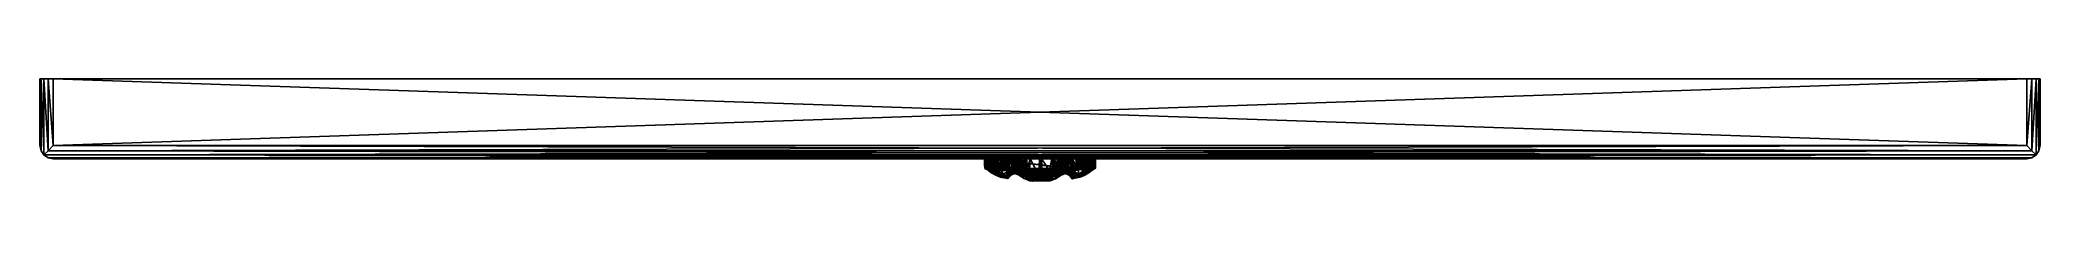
# Model space of a CAD drawing. Header units: centimetres. Extents: x -22.5 to 22.5, y -2.3 to 0.
import ezdxf

# ---------------------------------------------------------------- set-up
doc = ezdxf.new("R2010")
doc.units = ezdxf.units.CM
doc.header["$MEASUREMENT"] = 0
doc.layers.add('CAB_DOORS', color=31, linetype='Continuous')

msp = doc.modelspace()

# ---------------------------------------------------------------- meshes
at = {"layer": 'CAB_DOORS', "color": 31}
mesh = msp.add_polyface(dxfattribs=at)
corners = [(-22.315, -1.615, 0.023), (-22.315, 0, 0.023), (-22.2, -1.5), (-22.2, 0), (-22.477, -1.615, 0.185), (-22.5, -1.5, 0.3), (-22.477, 0, 0.185), (-22.5, 0, 0.3), (-22.412, -1.712, 0.088), (-22.412, 0, 0.088), (-22.412, -1.712, 66.212), (-22.315, -1.615, 66.277), (-22.412, 0, 66.212), (-22.315, 0, 66.277), (-22.477, -1.615, 66.115), (-22.477, 0, 66.115), (-22.5, -1.5, 66), (-22.5, 0, 66), (-22.2, -1.5, 66.3), (-22.2, 0, 66.3), (22.315, -1.615, 0.023), (22.2, 0), (22.315, -1.615, 66.277), (22.412, 0, 0.088), (22.315, 0, 0.023), (22.2, 0, 66.3), (-22.315, -1.777, 0.185), (-22.2, -1.8, 0.3), (-22.315, -1.777, 66.115), (-22.2, -1.8, 66), (22.412, -1.712, 66.212), (22.2, -1.8, 0.3), (22.315, -1.777, 0.185), (22.2, -1.5)]
mesh.append_faces([[corners[k] for k in face] for face in [(2, 1, 3), (6, 5, 7), (9, 4, 6), (0, 9, 1), (12, 11, 13), (14, 12, 15), (16, 15, 17), (13, 18, 19), (20, 8, 0), (21, 2, 3), (22, 18, 11), (12, 17, 15), (7, 16, 17), (28, 27, 29), (10, 26, 28), (4, 10, 14), (5, 14, 16), (30, 11, 10), (26, 31, 27), (8, 32, 26), (33, 0, 2)]], dxfattribs={"vtx0": -1, "color": 31})
mesh.append_faces([[corners[k] for k in face] for face in [(13, 7, 12), (9, 23, 1)]], dxfattribs={"vtx0": -1, "vtx1": -1, "color": 31})
mesh.append_faces([[corners[k] for k in face] for face in [(19, 9, 7)]], dxfattribs={"vtx0": -1, "vtx1": -1, "vtx2": -1, "color": 31})
mesh.append_faces([[corners[k] for k in face] for face in [(0, 1, 2), (4, 5, 6), (8, 4, 9), (8, 9, 0), (10, 11, 12), (10, 12, 14), (14, 15, 16), (11, 18, 13), (5, 16, 7), (26, 27, 28), (8, 26, 10), (8, 10, 4), (4, 14, 5), (10, 28, 30)]], dxfattribs={"vtx1": -1, "color": 31})
mesh.append_faces([[corners[k] for k in face] for face in [(13, 19, 7), (3, 1, 24), (7, 17, 12), (19, 25, 9)]], dxfattribs={"vtx1": -1, "vtx2": -1, "color": 31})
mesh.append_faces([[corners[k] for k in face] for face in [(9, 6, 7)]], dxfattribs={"vtx2": -1, "color": 31})
mesh = msp.add_polyface(dxfattribs=at)
corners = [(1.147, -2.031, 64.458), (1.139, -2.024, 64.59), (1.165, -1.8, 64.509), (1.184, -1.991, 65.005), (1.231, -1.961, 65.078), (1.182, -1.8, 65.002), (1.139, -1.8, 64.59), (1.246, -1.8, 65.206), (1.129, -2.077, 65.4), (1.128, -1.8, 65.398), (1.131, -2.016, 64.695), (1.137, -2.009, 64.749), (1.133, -1.8, 64.698), (1.209, -1.8, 65.408), (1.137, -2.074, 65.412), (1.215, -2.02, 65.411), (1.248, -2.01, 65.468), (1.248, -1.8, 65.482), (1.065, -2.067, 65.012), (1.248, -1.8, 65.139), (1.241, -1.969, 65.223), (0.965, -1.8, 65.06), (1.222, -2.021, 65.437), (1.165, -2.012, 65.495), (1.214, -1.967, 65.525), (1.233, -1.985, 65.5), (1.141, -2.077, 65.446), (1.128, -1.8, 64.77), (1.142, -1.8, 65.414), (1.162, -1.8, 65.61), (1.073, -2.067, 64.933), (1.249, -1.955, 65.149), (1.158, -1.976, 65.617), (1.114, -1.8, 65.73), (1.115, -1.8, 64.42), (1.123, -2.037, 64.427), (1.025, -2.109, 65.225), (22.2, -1.5), (-22.2, -1.5), (22.2, 0), (22.2, 0, 66.3), (22.412, 0, 0.088), (-22.412, 0, 0.088)]
mesh.append_faces([[corners[k] for k in face] for face in [(0, 1, 2), (3, 4, 5), (2, 1, 6), (10, 11, 12), (13, 14, 15), (5, 4, 19), (22, 23, 24), (12, 11, 27), (28, 14, 13), (25, 22, 24), (4, 31, 19), (16, 25, 17), (16, 22, 25), (24, 23, 32), (34, 0, 2), (22, 26, 23), (8, 14, 28), (9, 8, 28)]], dxfattribs={"color": 31})
mesh.append_faces([[corners[k] for k in face] for face in [(7, 8, 9), (13, 16, 17), (5, 30, 3), (15, 22, 16)]], dxfattribs={"vtx0": -1, "color": 31})
mesh.append_faces([[corners[k] for k in face] for face in [(3, 18, 4), (22, 14, 26), (17, 24, 29)]], dxfattribs={"vtx0": -1, "vtx1": -1, "color": 31})
mesh.append_faces([[corners[k] for k in face] for face in [(20, 4, 36), (40, 41, 42)]], dxfattribs={"vtx0": -1, "vtx1": -1, "vtx2": -1, "color": 31})
mesh.append_faces([[corners[k] for k in face] for face in [(21, 5, 19), (28, 17, 29), (28, 29, 33), (21, 19, 7)]], dxfattribs={"vtx0": -1, "vtx2": -1, "color": 31})
mesh.append_faces([[corners[k] for k in face] for face in [(20, 8, 7), (25, 24, 17), (15, 16, 13), (31, 4, 20), (29, 32, 33), (19, 31, 7), (0, 35, 1), (37, 38, 39)]], dxfattribs={"vtx1": -1, "color": 31})
mesh.append_faces([[corners[k] for k in face] for face in [(15, 14, 22)]], dxfattribs={"vtx1": -1, "vtx2": -1, "color": 31})
mesh.append_faces([[corners[k] for k in face] for face in [(28, 13, 17), (24, 32, 29), (34, 2, 6), (31, 20, 7)]], dxfattribs={"vtx2": -1, "color": 31})
mesh = msp.add_polyface(dxfattribs=at)
corners = [(22.315, -1.615, 66.277), (22.315, 0, 66.277), (22.2, -1.5, 66.3), (22.2, 0, 66.3), (22.477, -1.615, 66.115), (22.5, -1.5, 66), (22.477, 0, 66.115), (22.5, 0, 66), (22.412, -1.712, 66.212), (22.412, 0, 66.212), (22.412, -1.712, 0.088), (22.315, -1.615, 0.023), (22.412, 0, 0.088), (22.315, 0, 0.023), (22.477, -1.615, 0.185), (22.477, 0, 0.185), (22.5, -1.5, 0.3), (22.5, 0, 0.3), (22.2, -1.5), (22.2, 0), (-22.412, -1.712, 0.088), (-22.2, -1.5, 66.3), (-22.315, 0, 0.023), (-22.2, 0), (22.315, -1.777, 66.115), (-22.2, -1.8, 66), (22.2, -1.8, 66), (-22.315, -1.777, 66.115), (-22.315, -1.615, 66.277), (22.315, -1.777, 0.185), (22.2, -1.8, 0.3), (-22.315, -1.777, 0.185), (-22.315, -1.615, 0.023), (-22.2, 0, 66.3)]
mesh.append_faces([[corners[k] for k in face] for face in [(2, 1, 3), (6, 5, 7), (9, 4, 6), (0, 9, 1), (12, 11, 13), (14, 12, 15), (16, 15, 17), (13, 18, 19), (7, 16, 17), (7, 9, 6), (23, 13, 19), (24, 25, 26), (8, 27, 24), (29, 26, 30), (10, 24, 29), (4, 10, 14), (5, 14, 16), (25, 30, 26)]], dxfattribs={"vtx0": -1, "color": 31})
mesh.append_faces([[corners[k] for k in face] for face in [(1, 17, 3), (17, 9, 7)]], dxfattribs={"vtx0": -1, "vtx1": -1, "color": 31})
mesh.append_faces([[corners[k] for k in face] for face in [(17, 12, 3)]], dxfattribs={"vtx0": -1, "vtx1": -1, "vtx2": -1, "color": 31})
mesh.append_faces([[corners[k] for k in face] for face in [(22, 12, 13)]], dxfattribs={"vtx0": -1, "vtx2": -1, "color": 31})
mesh.append_faces([[corners[k] for k in face] for face in [(0, 1, 2), (4, 5, 6), (8, 4, 9), (8, 9, 0), (10, 11, 12), (10, 12, 14), (14, 15, 16), (11, 18, 13), (5, 16, 7), (10, 20, 11), (2, 21, 0), (15, 12, 17), (0, 28, 8), (24, 26, 29), (8, 24, 10), (8, 10, 4), (4, 14, 5), (29, 30, 31), (10, 29, 20), (11, 32, 18), (3, 33, 2)]], dxfattribs={"vtx1": -1, "color": 31})
mesh.append_faces([[corners[k] for k in face] for face in [(1, 9, 17)]], dxfattribs={"vtx1": -1, "vtx2": -1, "color": 31})
mesh = msp.add_polyface(dxfattribs=at)
corners = [(-1.159, -2.027, 64.483), (-1.1, -2.041, 64.413), (-1.165, -1.8, 64.509), (-1.184, -1.991, 65.005), (-1.182, -1.8, 65.002), (-1.227, -1.8, 65.07), (-1.162, -1.973, 65.61), (-1.162, -1.8, 65.61), (-1.114, -1.8, 65.73), (-1.164, -2.021, 64.544), (-1.139, -1.8, 64.59), (-1.066, -2.067, 65.012), (-1.243, -1.956, 65.112), (-1.229, -2.014, 65.423), (-1.195, -2.033, 65.405), (-1.191, -1.8, 65.405), (-1.129, -2.075, 65.394), (-1.226, -1.985, 65.26), (-1.129, -1.8, 65.393), (-1.229, -1.8, 65.423), (-1.248, -1.8, 65.482), (-1.21, -2.028, 65.43), (-1.231, -1.982, 65.503), (-1.192, -1.961, 65.558), (-1.246, -1.8, 65.206), (-1.107, -2.107, 65.505), (-1.139, -2.025, 65.526), (-1.142, -1.8, 65.414), (-1.142, -2.07, 65.414), (-1.139, -2.024, 64.59), (-1.073, -2.067, 64.933), (-1.249, -1.959, 65.184), (-1.24, -2.014, 65.46), (-1.065, -2.062, 65.673), (-0.965, -1.8, 65.06), (-1.115, -1.8, 64.42), (-1.025, -2.109, 65.225), (-22.315, -1.777, 66.115), (-22.2, -1.8, 66), (22.315, -1.777, 66.115), (22.2, -1.5, 66.3), (-22.2, 0, 66.3), (-22.2, -1.5, 66.3), (-22.2, -1.8, 0.3), (22.2, -1.8, 0.3)]
mesh.append_faces([[corners[k] for k in face] for face in [(0, 1, 2), (3, 4, 5), (9, 2, 10), (16, 17, 18), (12, 3, 5), (21, 22, 23), (17, 24, 18), (29, 9, 10), (9, 0, 2), (17, 31, 24), (22, 32, 20), (21, 32, 22), (6, 33, 23), (14, 21, 23), (26, 14, 23)]], dxfattribs={"color": 31})
mesh.append_faces([[corners[k] for k in face] for face in [(31, 5, 24), (21, 13, 32), (40, 41, 42)]], dxfattribs={"vtx0": -1, "color": 31})
mesh.append_faces([[corners[k] for k in face] for face in [(20, 15, 7), (5, 34, 24)]], dxfattribs={"vtx0": -1, "vtx1": -1, "color": 31})
mesh.append_faces([[corners[k] for k in face] for face in [(36, 12, 17)]], dxfattribs={"vtx0": -1, "vtx1": -1, "vtx2": -1, "color": 31})
mesh.append_faces([[corners[k] for k in face] for face in [(11, 3, 12), (23, 20, 7)]], dxfattribs={"vtx0": -1, "vtx2": -1, "color": 31})
mesh.append_faces([[corners[k] for k in face] for face in [(27, 15, 28), (19, 15, 20), (19, 13, 15), (6, 23, 7), (2, 35, 10), (14, 13, 21), (32, 13, 20), (37, 38, 39), (43, 44, 38)]], dxfattribs={"vtx1": -1, "color": 31})
mesh.append_faces([[corners[k] for k in face] for face in [(15, 27, 7)]], dxfattribs={"vtx1": -1, "vtx2": -1, "color": 31})
mesh.append_faces([[corners[k] for k in face] for face in [(6, 7, 8), (13, 14, 15), (13, 19, 20), (23, 22, 20), (25, 14, 26), (28, 14, 25), (15, 14, 28), (4, 3, 30), (1, 0, 9), (12, 31, 17), (31, 12, 5)]], dxfattribs={"vtx2": -1, "color": 31})
mesh = msp.add_polyface(dxfattribs=at)
corners = [(-1.095, -2.024, 65.837), (-1.115, -2.015, 65.726), (-1.114, -1.8, 65.73), (-1.246, -1.8, 65.206), (-0.965, -1.8, 65.06), (-1.129, -1.8, 65.393), (-1.069, -2.004, 64.031), (-1.096, -1.8, 63.944), (-0.965, -1.8, 64.159), (-1.095, -1.991, 63.959), (-1.083, -1.976, 63.882), (-1.022, -1.8, 64.177), (-1.094, -2.032, 64.211), (-1.018, -2.026, 64.177), (-1.036, -1.997, 64.33), (-1.11, -1.8, 64.278), (-0.99, -1.8, 64.374), (-1.06, -2.033, 64.955), (-1.024, -2.023, 65.006), (-1.073, -1.8, 64.933), (-1.115, -1.8, 64.674), (-1.118, -2.021, 64.676), (-1.039, -2.035, 64.672), (-1.027, -2.037, 64.666), (-1.061, -2.037, 64.616), (-1.026, -1.8, 64.662), (-1.138, -2.011, 64.722), (-1.128, -1.8, 64.77), (-1.162, -1.8, 65.61), (-1.142, -1.8, 65.414), (-1.115, -1.8, 64.42), (-1.1, -2.041, 64.413), (-0.974, -1.8, 64.41), (-1.096, -1.8, 64.214), (-1.139, -1.8, 64.59), (-1.058, -1.8, 64.618), (-1.11, -2.037, 64.278), (-1.099, -2.025, 66), (-1.099, -1.8, 66), (-1.026, -2.037, 66), (-1.122, -2.011, 64.763), (-1.182, -1.8, 65.002), (-1.227, -1.8, 65.07), (-1.045, -1.8, 64.672), (-1.093, -1.8, 65.861), (-1.1, -2.031, 64.283), (-1.052, -1.963, 64.823), (-1.162, -1.973, 65.61), (-1.038, -1.8, 63.805), (-1.005, -1.972, 63.768), (-1.165, -1.8, 64.509), (-1.073, -2.067, 64.933), (-1.139, -2.024, 64.59), (-1.142, -2.07, 65.414)]
mesh.append_faces([[corners[k] for k in face] for face in [(6, 7, 8), (9, 10, 7), (17, 18, 19), (26, 20, 27), (30, 31, 32), (40, 26, 27), (36, 15, 45), (10, 48, 7), (10, 49, 48), (31, 30, 50), (26, 21, 20), (6, 9, 7)]], dxfattribs={"color": 31})
mesh.append_faces([[corners[k] for k in face] for face in [(11, 12, 13), (14, 15, 16), (24, 34, 35), (0, 2, 44), (36, 33, 15), (53, 5, 29)]], dxfattribs={"vtx0": -1, "color": 31})
mesh.append_faces([[corners[k] for k in face] for face in [(3, 4, 5), (28, 29, 2), (34, 30, 35), (41, 4, 42), (2, 29, 44), (35, 30, 25)]], dxfattribs={"vtx0": -1, "vtx1": -1, "color": 31})
mesh.append_faces([[corners[k] for k in face] for face in [(23, 24, 25), (33, 12, 11), (37, 38, 39), (43, 20, 22), (20, 43, 27), (45, 15, 14), (40, 27, 46), (43, 22, 25), (1, 47, 2), (15, 33, 16), (37, 0, 38), (19, 41, 51), (52, 34, 24)]], dxfattribs={"vtx1": -1, "color": 31})
mesh.append_faces([[corners[k] for k in face] for face in [(29, 5, 44)]], dxfattribs={"vtx1": -1, "vtx2": -1, "color": 31})
mesh.append_faces([[corners[k] for k in face] for face in [(0, 1, 2), (20, 21, 22), (36, 12, 33), (0, 44, 38), (41, 19, 4), (24, 35, 25)]], dxfattribs={"vtx2": -1, "color": 31})
mesh = msp.add_polyface(dxfattribs=at)
corners = [(-1.026, -2.037, 66), (-1.099, -1.8, 66), (-0.61, -2.018, 66), (-0.86, -1.8, 65.106), (-0.752, -1.8, 65.255), (-1.129, -1.8, 65.393), (-1.093, -1.8, 65.861), (-0.978, -1.992, 64.391), (-1.036, -1.997, 64.33), (-0.99, -1.8, 64.374), (-0.98, -2.045, 64.416), (-0.976, -1.987, 64.415), (-0.974, -1.8, 64.41), (-0.854, -2.008, 64.944), (-0.929, -2.025, 64.811), (-0.908, -1.944, 64.93), (-1.038, -1.8, 63.805), (-1.005, -1.972, 63.768), (-0.967, -1.8, 63.736), (-0.965, -1.8, 64.159), (-1.083, -1.976, 63.882), (-1.095, -1.991, 63.959), (-0.892, -2.029, 64.163), (-0.967, -1.981, 63.736), (-0.965, -1.8, 65.06), (-0.98, -2.052, 65.049), (-0.913, -2.099, 65.084), (-1.052, -1.963, 64.823), (-0.872, -1.8, 64.965), (-1.033, -2.033, 64.7), (-1.128, -1.8, 64.77), (-1.045, -1.8, 64.672), (-0.902, -1.982, 63.776), (-0.864, -1.8, 63.783), (-0.974, -2.027, 64.186), (-0.977, -2.02, 64.133), (-1.1, -2.041, 64.413), (-1.073, -1.8, 64.933), (-1.024, -2.023, 65.006), (-0.548, -1.8, 65.641), (-0.946, -1.987, 63.766), (-1.022, -1.8, 64.177), (-1.018, -2.026, 64.177), (-0.902, -2.002, 63.788), (-1.039, -2.035, 64.672), (-1.027, -2.037, 64.666), (-1.026, -1.8, 64.662), (-0.898, -2.003, 64.463), (-0.803, -1.8, 65.055), (-1.096, -1.8, 63.944), (-0.971, -1.8, 64.184), (-1.069, -2.004, 64.031), (-1.096, -1.8, 64.214)]
mesh.append_faces([[corners[k] for k in face] for face in [(7, 8, 9), (10, 11, 12), (29, 27, 15), (18, 32, 33), (34, 35, 19), (36, 10, 12), (37, 38, 24), (18, 40, 32), (40, 43, 32), (38, 25, 24), (14, 29, 15), (34, 19, 50), (35, 51, 19), (7, 9, 12), (23, 40, 18), (11, 7, 12)]], dxfattribs={"color": 31})
mesh.append_faces([[corners[k] for k in face] for face in [(18, 17, 23), (43, 17, 20), (41, 34, 50)]], dxfattribs={"vtx0": -1, "color": 31})
mesh.append_faces([[corners[k] for k in face] for face in [(30, 31, 28), (6, 39, 1), (24, 26, 3), (40, 17, 43), (28, 46, 48)]], dxfattribs={"vtx0": -1, "vtx1": -1, "color": 31})
mesh.append_faces([[corners[k] for k in face] for face in [(0, 1, 2), (5, 4, 6)]], dxfattribs={"vtx0": -1, "vtx1": -1, "vtx2": -1, "color": 31})
mesh.append_faces([[corners[k] for k in face] for face in [(27, 30, 28)]], dxfattribs={"vtx0": -1, "vtx2": -1, "color": 31})
mesh.append_faces([[corners[k] for k in face] for face in [(16, 17, 18), (20, 21, 22), (15, 27, 28), (49, 16, 19), (41, 50, 52)]], dxfattribs={"vtx1": -1, "color": 31})
mesh.append_faces([[corners[k] for k in face] for face in [(3, 4, 5), (16, 18, 19), (18, 33, 19), (24, 3, 5), (31, 46, 28)]], dxfattribs={"vtx1": -1, "vtx2": -1, "color": 31})
mesh.append_faces([[corners[k] for k in face] for face in [(13, 14, 15), (24, 25, 26), (41, 42, 34), (44, 45, 46), (7, 11, 47), (43, 20, 22), (40, 23, 17)]], dxfattribs={"vtx2": -1, "color": 31})
mesh = msp.add_polyface(dxfattribs=at)
corners = [(-0.548, -1.8, 65.641), (0.492, -1.8, 65.6), (-1.099, -1.8, 66), (-0.61, -2.018, 66), (0.61, -2.018, 66), (-0.327, -1.991, 63.681), (-0.365, -1.995, 63.789), (-0.327, -2.043, 64.282), (-0.391, -2.004, 63.924), (-0.406, -1.8, 63.079), (-0.416, -2.025, 63.09), (-0.351, -2.051, 63.035), (-0.403, -2.018, 64.089), (-0.413, -2.029, 64.211), (-0.318, -1.8, 64.293), (-0.398, -2.121, 64.333), (-0.352, -2.05, 64.389), (-0.352, -1.8, 64.389), (-0.218, -1.8, 63.003), (-0.478, -1.8, 63.338), (-0.296, -1.8, 64.354), (-0.413, -1.8, 64.288), (-0.265, -2.045, 63.828), (-0.337, -2.045, 63.661), (-0.399, -2.012, 64.015), (-0.315, -1.8, 64.389), (-0.302, -2.051, 64.377), (-0.414, -2.065, 64.229), (-0.413, -2.105, 64.288), (-0.392, -2.04, 63.947), (-0.299, -2.049, 64.341), (-0.413, -1.997, 63.88), (-0.463, -2.03, 63.847), (-0.407, -2.027, 63.887), (-0.413, -1.8, 64.211), (-0.421, -2.037, 63.908), (-0.544, -1.8, 65.394), (-0.424, -2.045, 63.497), (-0.436, -1.973, 63.472), (-0.333, -2.057, 63.476), (-0.475, -2.071, 64.078), (-0.456, -1.8, 63.149), (-0.42, -1.975, 63.655), (-0.415, -1.981, 63.657), (-0.329, -2.054, 64.435), (-0.476, -2.045, 63.346), (-0.295, -2.065, 63.009)]
mesh.append_faces([[corners[k] for k in face] for face in [(9, 10, 11), (15, 16, 17), (7, 14, 20), (21, 15, 17), (25, 16, 26), (29, 24, 8), (30, 7, 20), (31, 32, 33), (28, 15, 21), (29, 35, 24), (29, 8, 31), (17, 16, 25), (33, 29, 31), (6, 43, 42)]], dxfattribs={"color": 31})
mesh.append_faces([[corners[k] for k in face] for face in [(33, 35, 29), (39, 37, 23), (12, 40, 27), (27, 13, 12)]], dxfattribs={"vtx0": -1, "color": 31})
mesh.append_faces([[corners[k] for k in face] for face in [(5, 6, 7), (34, 27, 21), (13, 27, 34), (5, 23, 38)]], dxfattribs={"vtx0": -1, "vtx1": -1, "color": 31})
mesh.append_faces([[corners[k] for k in face] for face in [(0, 1, 2), (3, 2, 4), (6, 8, 7)]], dxfattribs={"vtx0": -1, "vtx1": -1, "vtx2": -1, "color": 31})
mesh.append_faces([[corners[k] for k in face] for face in [(6, 31, 8), (5, 43, 6)]], dxfattribs={"vtx0": -1, "vtx2": -1, "color": 31})
mesh.append_faces([[corners[k] for k in face] for face in [(7, 13, 14), (22, 23, 5), (38, 43, 5)]], dxfattribs={"vtx1": -1, "color": 31})
mesh.append_faces([[corners[k] for k in face] for face in [(9, 18, 19), (8, 24, 7), (17, 25, 36), (6, 42, 31), (33, 32, 35), (24, 12, 7)]], dxfattribs={"vtx1": -1, "vtx2": -1, "color": 31})
mesh.append_faces([[corners[k] for k in face] for face in [(12, 13, 7), (27, 28, 21), (23, 37, 38), (10, 9, 41), (26, 16, 44), (13, 34, 14), (39, 45, 37), (9, 11, 46)]], dxfattribs={"vtx2": -1, "color": 31})
mesh = msp.add_polyface(dxfattribs=at)
corners = [(-0.498, -1.8, 63.377), (0.478, -1.8, 63.338), (-0.681, -1.8, 63.516), (-0.544, -1.8, 65.394), (-0.315, -1.8, 64.389), (0.492, -1.8, 65.6), (-0.493, -1.8, 65.567), (-0.501, -1.8, 65.622), (-0.406, -1.8, 63.079), (-0.295, -2.065, 63.009), (-0.218, -1.8, 63.003), (-0.478, -1.8, 63.338), (0.035, -1.8, 63.077), (0.284, -2.045, 63.615), (-0.337, -2.045, 63.661), (-0.166, -2.054, 63.782), (-0.186, -2.03, 64.12), (-0.302, -2.051, 64.377), (-0.137, -2.052, 64.594), (-0.61, -1.8, 63.589), (0.55, -1.8, 63.844), (-0.413, -1.8, 64.211), (-0.237, -2.055, 63), (-0.023, -2.166, 63.08), (-0.296, -1.8, 64.354), (-0.318, -1.8, 64.293), (0.296, -1.8, 64.356), (-0.014, -1.8, 63.082), (-0.277, -2.059, 64.661), (-0.219, -2.042, 65.004), (-0.327, -1.991, 63.681), (-0.327, -2.043, 64.282), (0.039, -2.059, 63.53), (-0.329, -2.054, 64.435), (-0.265, -2.045, 63.828), (-0.136, -2.07, 63.963), (-0.197, -2.045, 64.066), (0.52, -1.8, 65.636), (0.575, -1.8, 65.632), (-1.099, -1.8, 66), (-0.299, -2.049, 64.341), (-0.113, -2.087, 64.153), (0.051, -2.155, 63.072), (-0.041, -2.056, 63.752), (-0.548, -1.8, 65.641), (-0.217, -2.038, 65.142), (0.321, -1.8, 64.289), (-0.283, -2.088, 64.631), (-0.333, -2.057, 63.476), (-0.61, -2.045, 66), (-0.61, -2.018, 66), (0.61, -2.018, 66)]
mesh.append_faces([[corners[k] for k in face] for face in [(13, 14, 15), (35, 34, 36), (41, 36, 16), (15, 34, 35), (15, 14, 34), (17, 40, 24), (17, 24, 4), (9, 22, 10), (29, 47, 45)]], dxfattribs={"color": 31})
mesh.append_faces([[corners[k] for k in face] for face in [(8, 9, 10), (10, 23, 27), (16, 34, 30), (18, 29, 45)]], dxfattribs={"vtx0": -1, "color": 31})
mesh.append_faces([[corners[k] for k in face] for face in [(6, 5, 7), (16, 17, 18), (2, 1, 19), (7, 5, 44), (21, 46, 25), (11, 1, 0)]], dxfattribs={"vtx0": -1, "vtx1": -1, "color": 31})
mesh.append_faces([[corners[k] for k in face] for face in [(0, 1, 2), (3, 4, 5), (11, 12, 1), (19, 20, 21), (17, 33, 18)]], dxfattribs={"vtx0": -1, "vtx1": -1, "vtx2": -1, "color": 31})
mesh.append_faces([[corners[k] for k in face] for face in [(18, 28, 29), (16, 31, 40), (18, 33, 28), (16, 40, 17)]], dxfattribs={"vtx0": -1, "vtx2": -1, "color": 31})
mesh.append_faces([[corners[k] for k in face] for face in [(13, 32, 14), (36, 34, 16), (12, 27, 42)]], dxfattribs={"vtx1": -1, "color": 31})
mesh.append_faces([[corners[k] for k in face] for face in [(24, 25, 26), (10, 27, 11), (37, 38, 39), (27, 12, 11), (6, 3, 5), (4, 24, 5), (5, 37, 39), (49, 50, 51)]], dxfattribs={"vtx1": -1, "vtx2": -1, "color": 31})
mesh.append_faces([[corners[k] for k in face] for face in [(10, 22, 23), (16, 30, 31), (43, 13, 15), (27, 23, 42), (32, 48, 14)]], dxfattribs={"vtx2": -1, "color": 31})
mesh = msp.add_polyface(dxfattribs=at)
corners = [(-1.099, -1.8, 66), (0.575, -1.8, 65.632), (1.099, -1.8, 66), (-0.296, -1.8, 64.354), (0.314, -1.8, 64.388), (0.492, -1.8, 65.6), (0.644, -2.009, 66), (0.324, -2.045, 63.686), (0.284, -2.045, 63.615), (0.257, -2.045, 63.852), (0.33, -2.054, 64.432), (0.137, -2.052, 64.55), (0.267, -2.058, 64.709), (-0.413, -1.8, 64.211), (0.55, -1.8, 63.844), (0.321, -1.8, 64.289), (-0.61, -1.8, 63.589), (0.52, -1.8, 63.382), (0.136, -2.07, 63.963), (0.196, -2.045, 64.073), (0.308, -1.994, 63.721), (0.208, -2.021, 64.022), (0.332, -2.043, 64.277), (0.035, -1.8, 63.077), (0.051, -2.155, 63.072), (0.21, -2.062, 63.006), (0.269, -1.8, 63.001), (0.454, -1.8, 63.145), (-0.318, -1.8, 64.293), (0.296, -1.8, 64.356), (0.43, -2.045, 63.483), (0.039, -2.059, 63.53), (0.296, -2.05, 64.353), (0.144, -2.048, 64.388), (0.278, -2.09, 65.063), (0.219, -2.042, 65.004), (0.217, -2.038, 65.142), (0.144, -2.051, 64.697), (0.311, -2.052, 64.386), (0.352, -2.05, 64.389), (0.294, -2.062, 63.006), (0.369, -2.035, 63.043), (0.167, -2.045, 64.881), (0.486, -1.8, 63.237), (-0.041, -2.056, 63.752), (0.103, -2.059, 63.793), (0.61, -2.018, 66), (0.497, -1.8, 63.377), (0.61, -2.045, 66), (-0.61, -2.045, 66), (0.478, -1.8, 63.338)]
mesh.append_faces([[corners[k] for k in face] for face in [(9, 18, 19), (23, 24, 25), (23, 25, 26), (7, 9, 20), (9, 21, 20), (4, 38, 39), (8, 44, 45), (29, 38, 4), (26, 25, 40), (19, 33, 21), (9, 19, 21), (32, 38, 29)]], dxfattribs={"color": 31})
mesh.append_faces([[corners[k] for k in face] for face in [(35, 42, 36)]], dxfattribs={"vtx0": -1, "color": 31})
mesh.append_faces([[corners[k] for k in face] for face in [(0, 1, 2), (7, 8, 9), (10, 11, 12), (46, 0, 6), (48, 49, 46), (12, 42, 35)]], dxfattribs={"vtx0": -1, "vtx1": -1, "color": 31})
mesh.append_faces([[corners[k] for k in face] for face in [(3, 4, 5), (13, 14, 15), (16, 17, 14), (38, 33, 10)]], dxfattribs={"vtx0": -1, "vtx1": -1, "vtx2": -1, "color": 31})
mesh.append_faces([[corners[k] for k in face] for face in [(6, 0, 2), (28, 15, 29), (34, 35, 36), (22, 21, 33), (12, 37, 42), (23, 27, 43), (3, 29, 4), (10, 33, 11)]], dxfattribs={"vtx0": -1, "vtx2": -1, "color": 31})
mesh.append_faces([[corners[k] for k in face] for face in [(20, 21, 22), (15, 22, 29), (39, 38, 10)]], dxfattribs={"vtx1": -1, "color": 31})
mesh.append_faces([[corners[k] for k in face] for face in [(23, 26, 27), (32, 22, 33), (11, 37, 12), (47, 17, 16), (38, 32, 33), (50, 47, 16)]], dxfattribs={"vtx1": -1, "vtx2": -1, "color": 31})
mesh.append_faces([[corners[k] for k in face] for face in [(30, 31, 8), (22, 32, 29), (26, 40, 41), (8, 45, 9)]], dxfattribs={"vtx2": -1, "color": 31})
mesh = msp.add_polyface(dxfattribs=at)
corners = [(0.615, -1.8, 63.921), (0.971, -1.8, 64.184), (0.544, -1.8, 65.394), (0.729, -1.985, 65.183), (0.721, -2.18, 65.242), (0.729, -1.8, 65.183), (0.71, -1.8, 63.812), (0.926, -1.8, 63.768), (0.973, -1.8, 64.138), (0.663, -2.085, 63.847), (0.734, -2.061, 63.801), (0.742, -2.213, 65.262), (0.86, -1.8, 65.106), (0.744, -1.8, 65.261), (0.803, -1.8, 65.055), (0.831, -2.001, 65.014), (0.976, -1.8, 64.415), (1.026, -1.8, 64.662), (0.73, -1.8, 65.261), (0.594, -1.8, 65.611), (1.093, -1.8, 65.861), (0.876, -2.014, 64.897), (0.848, -2.028, 64.694), (0.976, -1.987, 64.415), (0.881, -2.04, 64.325), (0.803, -2.03, 64.558), (0.926, -2.043, 64.444), (0.67, -1.906, 63.596), (0.717, -1.886, 63.646), (0.698, -1.8, 63.614), (0.575, -1.8, 65.632), (1.099, -1.8, 66), (0.868, -2.161, 65.1), (0.98, -2.052, 65.049), (0.684, -1.989, 65.106), (0.903, -1.981, 63.776), (0.702, -1.896, 63.691), (0.676, -1.864, 63.709), (0.711, -1.8, 63.685), (0.721, -2.001, 64.934), (0.772, -2.039, 64.61), (0.63, -1.995, 65.087), (0.944, -1.98, 63.758), (0.898, -2.003, 63.789), (0.822, -2.037, 64.006), (0.732, -2.2, 65.262), (0.719, -1.8, 63.665), (0.872, -1.8, 64.965), (0.896, -1.947, 64.941), (0.701, -1.895, 63.667), (0.948, -2.028, 64.785)]
mesh.append_faces([[corners[k] for k in face] for face in [(6, 9, 10), (5, 4, 18), (25, 26, 23), (27, 28, 29), (42, 43, 44), (22, 39, 34), (47, 48, 14), (48, 15, 14), (21, 15, 48), (29, 28, 46), (10, 43, 35), (50, 21, 48)]], dxfattribs={"color": 31})
mesh.append_faces([[corners[k] for k in face] for face in [(3, 4, 5), (11, 12, 13), (23, 24, 25), (15, 34, 3), (22, 40, 39), (28, 49, 36)]], dxfattribs={"vtx0": -1, "color": 31})
mesh.append_faces([[corners[k] for k in face] for face in [(21, 22, 15), (50, 22, 21)]], dxfattribs={"vtx0": -1, "vtx1": -1, "color": 31})
mesh.append_faces([[corners[k] for k in face] for face in [(0, 1, 2), (16, 17, 5), (16, 5, 2), (19, 13, 20), (1, 16, 2)]], dxfattribs={"vtx0": -1, "vtx1": -1, "vtx2": -1, "color": 31})
mesh.append_faces([[corners[k] for k in face] for face in [(17, 14, 5), (15, 22, 34), (17, 47, 14), (0, 8, 1)]], dxfattribs={"vtx0": -1, "vtx2": -1, "color": 31})
mesh.append_faces([[corners[k] for k in face] for face in [(14, 15, 5), (6, 10, 7), (36, 37, 38), (39, 40, 41), (18, 45, 13), (46, 28, 38)]], dxfattribs={"vtx1": -1, "color": 31})
mesh.append_faces([[corners[k] for k in face] for face in [(6, 7, 8), (30, 19, 31), (0, 6, 8), (28, 27, 49)]], dxfattribs={"vtx1": -1, "vtx2": -1, "color": 31})
mesh.append_faces([[corners[k] for k in face] for face in [(15, 3, 5), (12, 32, 33), (10, 35, 7), (29, 46, 38), (28, 36, 38)]], dxfattribs={"vtx2": -1, "color": 31})
mesh = msp.add_polyface(dxfattribs=at)
corners = [(0.744, -1.8, 65.261), (1.142, -1.8, 65.414), (1.093, -1.8, 65.861), (0.86, -1.8, 65.106), (1.128, -1.8, 65.398), (1.044, -2.009, 64.066), (0.972, -2.021, 64.14), (0.973, -1.8, 64.138), (0.982, -1.992, 64.383), (0.977, -1.8, 64.394), (1.11, -1.8, 64.278), (0.926, -1.8, 63.768), (1.082, -1.8, 63.879), (1.04, -1.969, 63.808), (0.822, -2.037, 64.006), (0.896, -1.947, 64.941), (0.872, -1.8, 64.965), (0.971, -1.941, 64.88), (0.976, -1.8, 64.415), (0.976, -1.987, 64.415), (0.98, -2.045, 64.416), (0.971, -1.8, 64.184), (1.027, -2.036, 66), (0.644, -2.009, 66), (1.099, -1.8, 66), (1.02, -2.026, 64.177), (1.022, -1.8, 64.177), (0.948, -2.028, 64.785), (0.98, -2.052, 65.049), (1.055, -2.027, 64.963), (0.965, -1.8, 65.06), (0.967, -1.8, 63.736), (0.967, -1.981, 63.736), (1.073, -2.044, 64.407), (1.128, -1.8, 64.77), (1.073, -1.8, 64.933), (1.093, -1.8, 64.664), (0.903, -1.981, 63.776), (0.944, -1.98, 63.758), (0.966, -2.025, 64.175), (0.988, -2.031, 64.22), (0.924, -2.035, 64.263), (1.086, -1.977, 63.889), (0.881, -2.04, 64.325), (1.021, -2.033, 64.709), (1.065, -1.971, 64.814), (0.594, -1.8, 65.611), (1.042, -1.999, 64.324), (0.898, -2.003, 63.789), (1.026, -1.8, 64.662)]
mesh.append_faces([[corners[k] for k in face] for face in [(5, 6, 7), (18, 19, 20), (21, 25, 26), (31, 32, 13), (18, 20, 33), (31, 13, 12), (11, 37, 38), (21, 39, 25), (8, 19, 9), (9, 19, 18), (42, 13, 6), (7, 39, 21), (11, 38, 31), (31, 38, 32), (32, 38, 14), (45, 44, 17), (47, 40, 8), (6, 39, 7), (37, 48, 38)]], dxfattribs={"color": 31})
mesh.append_faces([[corners[k] for k in face] for face in [(17, 27, 15), (8, 41, 19)]], dxfattribs={"vtx0": -1, "color": 31})
mesh.append_faces([[corners[k] for k in face] for face in [(13, 14, 6)]], dxfattribs={"vtx0": -1, "vtx1": -1, "color": 31})
mesh.append_faces([[corners[k] for k in face] for face in [(0, 1, 2), (11, 12, 7), (22, 23, 24)]], dxfattribs={"vtx0": -1, "vtx1": -1, "vtx2": -1, "color": 31})
mesh.append_faces([[corners[k] for k in face] for face in [(21, 10, 9), (17, 16, 34), (36, 34, 16), (21, 9, 18), (46, 2, 24), (0, 4, 1)]], dxfattribs={"vtx0": -1, "vtx2": -1, "color": 31})
mesh.append_faces([[corners[k] for k in face] for face in [(15, 16, 17), (28, 29, 30), (40, 41, 8), (30, 3, 28), (41, 43, 19), (44, 27, 17)]], dxfattribs={"vtx1": -1, "color": 31})
mesh.append_faces([[corners[k] for k in face] for face in [(0, 3, 4), (3, 30, 4), (49, 36, 16)]], dxfattribs={"vtx1": -1, "vtx2": -1, "color": 31})
mesh.append_faces([[corners[k] for k in face] for face in [(8, 9, 10), (29, 35, 30), (13, 32, 14), (11, 31, 12)]], dxfattribs={"vtx2": -1, "color": 31})
mesh = msp.add_polyface(dxfattribs=at)
corners = [(0.965, -1.8, 65.06), (1.246, -1.8, 65.206), (1.128, -1.8, 65.398), (1.158, -1.976, 65.617), (1.099, -2.024, 65.8), (1.114, -1.8, 65.73), (1.091, -2.02, 64.287), (1.042, -1.999, 64.324), (1.11, -1.8, 64.278), (1.022, -1.8, 64.177), (1.02, -2.026, 64.177), (1.094, -2.032, 64.211), (1.093, -1.8, 65.861), (1.093, -1.8, 64.664), (1.104, -2.025, 64.667), (1.133, -1.8, 64.698), (1.142, -1.8, 65.414), (0.976, -1.8, 64.415), (1.115, -1.8, 64.42), (1.026, -1.8, 64.662), (1.096, -1.8, 63.944), (1.044, -2.009, 64.066), (0.973, -1.8, 64.138), (1.073, -2.044, 64.407), (1.139, -2.024, 64.59), (1.06, -2.037, 64.616), (1.139, -1.8, 64.59), (1.099, -2.025, 66), (1.027, -2.037, 64.666), (1.1, -2.032, 64.282), (1.096, -1.8, 64.214), (1.027, -2.036, 66), (1.099, -1.8, 66), (1.118, -2.011, 64.778), (1.065, -1.971, 64.814), (1.128, -1.8, 64.77), (1.058, -1.8, 64.618), (1.095, -1.991, 63.96), (1.086, -1.977, 63.889), (0.972, -2.021, 64.14), (0.971, -1.8, 64.184), (1.04, -1.969, 63.808), (1.082, -1.8, 63.879), (1.123, -2.037, 64.427), (1.131, -2.016, 64.695), (1.073, -1.8, 64.933), (1.073, -2.067, 64.933), (1.182, -1.8, 65.002), (1.055, -2.027, 64.963), (1.147, -2.031, 64.458), (0.971, -1.941, 64.88), (0.982, -1.992, 64.383), (1.137, -2.009, 64.749)]
mesh.append_faces([[corners[k] for k in face] for face in [(6, 7, 8), (5, 4, 12), (13, 14, 15), (20, 21, 22), (17, 23, 18), (11, 29, 8), (30, 11, 8), (41, 38, 42), (29, 6, 8), (18, 23, 43), (14, 44, 15), (37, 21, 20), (48, 46, 45), (43, 49, 18), (52, 33, 35)]], dxfattribs={"color": 31})
mesh.append_faces([[corners[k] for k in face] for face in [(13, 28, 14), (9, 11, 30), (12, 27, 32)]], dxfattribs={"vtx0": -1, "color": 31})
mesh.append_faces([[corners[k] for k in face] for face in [(0, 1, 2), (16, 5, 12), (18, 26, 36), (18, 36, 19)]], dxfattribs={"vtx0": -1, "vtx2": -1, "color": 31})
mesh.append_faces([[corners[k] for k in face] for face in [(24, 25, 26), (4, 27, 12), (27, 31, 32), (33, 34, 35), (45, 46, 47), (45, 47, 0), (42, 38, 20), (36, 25, 19), (7, 51, 8), (19, 28, 13)]], dxfattribs={"vtx1": -1, "color": 31})
mesh.append_faces([[corners[k] for k in face] for face in [(17, 18, 19), (40, 9, 8), (34, 50, 35)]], dxfattribs={"vtx1": -1, "vtx2": -1, "color": 31})
mesh.append_faces([[corners[k] for k in face] for face in [(3, 4, 5), (9, 10, 11), (25, 36, 26), (37, 38, 39), (38, 37, 20), (13, 15, 35), (25, 28, 19), (42, 20, 22), (9, 30, 8)]], dxfattribs={"vtx2": -1, "color": 31})
mesh = msp.add_polyface(dxfattribs=at)
corners = [(-1.025, -2.109, 65.225), (-1.226, -1.985, 65.26), (-1.129, -2.075, 65.394), (-1.065, -2.062, 65.673), (-1.115, -2.015, 65.726), (-1.027, -2.044, 65.919), (-1.025, -2.044, 64.535), (-1.061, -2.037, 64.616), (-1.027, -2.037, 64.666), (-1.025, -2.074, 65.83), (-0.992, -2.165, 65.42), (-1.1, -2.041, 64.413), (-1.04, -2.083, 65.046), (-1.243, -1.956, 65.112), (-1.033, -2.033, 64.7), (-1.097, -2.023, 64.703), (-1.052, -1.963, 64.823), (-1.095, -2.024, 65.837), (-1.046, -2.126, 65.678), (-1.107, -2.107, 65.505), (-1.055, -2.092, 65.654), (-1.139, -2.025, 65.526), (-1.023, -2.031, 64.211), (-1.1, -2.031, 64.283), (-1.036, -1.997, 64.33), (-1.024, -2.023, 65.006), (-1.06, -2.033, 64.955), (-1.066, -2.067, 65.012), (-0.98, -2.045, 64.416), (-1.122, -2.011, 64.763), (-1.164, -2.021, 64.544), (-1.139, -2.024, 64.59), (-1.077, -2.062, 64.961), (-1.184, -1.991, 65.005), (-1.118, -2.021, 64.676), (-1.138, -2.011, 64.722), (-1.039, -2.035, 64.672), (-1.094, -2.032, 64.211), (-1.11, -2.037, 64.278), (-1.073, -2.067, 64.933), (-1.162, -1.973, 65.61), (-1.05, -2.065, 66), (-1.037, -2.112, 65.801), (-1.026, -2.037, 66), (-1.099, -2.025, 66), (-1.073, -1.8, 64.933), (-1.142, -2.07, 65.414), (-1.129, -1.8, 65.393), (-1.192, -1.961, 65.558)]
mesh.append_faces([[corners[k] for k in face] for face in [(3, 4, 5), (9, 3, 5), (14, 15, 16), (18, 19, 20), (22, 23, 24), (25, 26, 27), (15, 29, 16), (9, 20, 3), (37, 38, 23), (39, 32, 26), (3, 40, 4), (32, 27, 26), (41, 42, 43), (27, 12, 25), (18, 20, 9), (42, 18, 9), (39, 26, 45), (3, 21, 48), (5, 44, 43), (22, 37, 23)]], dxfattribs={"color": 31})
mesh.append_faces([[corners[k] for k in face] for face in [(6, 7, 8), (15, 35, 29), (5, 17, 44)]], dxfattribs={"vtx0": -1, "color": 31})
mesh.append_faces([[corners[k] for k in face] for face in [(0, 2, 10), (32, 33, 27), (14, 36, 15), (10, 2, 19)]], dxfattribs={"vtx0": -1, "vtx1": -1, "color": 31})
mesh.append_faces([[corners[k] for k in face] for face in [(0, 1, 2), (11, 30, 31), (15, 34, 35), (11, 31, 7)]], dxfattribs={"vtx0": -1, "vtx2": -1, "color": 31})
mesh.append_faces([[corners[k] for k in face] for face in [(12, 13, 0), (4, 17, 5), (3, 20, 21), (12, 27, 13)]], dxfattribs={"vtx1": -1, "color": 31})
mesh.append_faces([[corners[k] for k in face] for face in [(6, 11, 7), (20, 19, 21), (8, 36, 14), (36, 34, 15), (2, 46, 19)]], dxfattribs={"vtx1": -1, "vtx2": -1, "color": 31})
mesh.append_faces([[corners[k] for k in face] for face in [(28, 11, 6), (32, 39, 33), (46, 2, 47), (10, 19, 18)]], dxfattribs={"vtx2": -1, "color": 31})
mesh = msp.add_polyface(dxfattribs=at)
corners = [(-1.026, -1.8, 64.662), (-1.115, -1.8, 64.42), (-0.544, -1.8, 65.394), (-0.71, -1.8, 63.812), (-0.608, -1.8, 63.913), (-0.965, -1.8, 64.159), (-0.594, -1.8, 65.611), (-0.548, -1.8, 65.641), (-1.093, -1.8, 65.861), (-0.86, -1.8, 65.106), (-0.868, -2.161, 65.1), (-0.752, -1.8, 65.255), (-0.908, -1.944, 64.93), (-0.872, -1.8, 64.965), (-0.862, -1.963, 64.975), (-0.721, -2.18, 65.241), (-0.729, -1.985, 65.183), (-0.729, -1.8, 65.183), (-0.831, -2.001, 65.014), (-0.803, -1.8, 65.055), (-1.096, -1.8, 64.214), (-0.413, -1.8, 64.211), (-0.99, -1.8, 64.374), (-0.734, -2.061, 63.801), (-0.663, -2.085, 63.847), (-0.725, -1.8, 65.256), (-0.974, -1.8, 64.41), (-0.971, -1.8, 64.184), (-0.653, -1.914, 63.625), (-0.693, -1.898, 63.651), (-0.68, -1.866, 63.706), (-0.708, -1.889, 63.626), (-0.691, -1.8, 63.608), (-0.716, -1.8, 63.642), (-0.864, -1.8, 63.783), (-0.902, -1.982, 63.776), (-0.702, -1.896, 63.691), (-0.711, -1.8, 63.685), (-0.683, -1.989, 65.106), (-0.682, -1.898, 63.514), (-0.688, -1.895, 63.436), (-0.681, -1.8, 63.516), (-0.718, -1.886, 63.665), (-0.721, -2.001, 64.934), (-0.724, -1.999, 64.975), (-0.638, -1.99, 65.088), (-0.854, -2.008, 64.944), (-0.75, -2.211, 65.257)]
mesh.append_faces([[corners[k] for k in face] for face in [(12, 13, 14), (3, 23, 24), (28, 29, 30), (31, 32, 33), (39, 40, 41), (36, 42, 37), (42, 33, 37), (42, 31, 33), (18, 46, 14), (11, 47, 25), (29, 36, 30)]], dxfattribs={"color": 31})
mesh.append_faces([[corners[k] for k in face] for face in [(38, 18, 16), (29, 42, 36), (34, 23, 3), (15, 17, 25)]], dxfattribs={"vtx0": -1, "color": 31})
mesh.append_faces([[corners[k] for k in face] for face in [(28, 31, 29), (43, 44, 45), (22, 21, 26), (45, 44, 38)]], dxfattribs={"vtx0": -1, "vtx1": -1, "color": 31})
mesh.append_faces([[corners[k] for k in face] for face in [(0, 1, 2), (20, 21, 22), (25, 6, 8), (19, 0, 2), (27, 21, 20), (44, 18, 38)]], dxfattribs={"vtx0": -1, "vtx1": -1, "vtx2": -1, "color": 31})
mesh.append_faces([[corners[k] for k in face] for face in [(15, 16, 17), (29, 31, 42), (44, 46, 18)]], dxfattribs={"vtx0": -1, "vtx2": -1, "color": 31})
mesh.append_faces([[corners[k] for k in face] for face in [(9, 10, 11), (36, 37, 30), (16, 18, 17), (33, 32, 37), (18, 14, 19), (14, 46, 12)]], dxfattribs={"vtx1": -1, "color": 31})
mesh.append_faces([[corners[k] for k in face] for face in [(3, 4, 5), (6, 7, 8), (17, 19, 2), (1, 26, 2), (27, 5, 21), (11, 25, 8), (34, 3, 5)]], dxfattribs={"vtx1": -1, "vtx2": -1, "color": 31})
mesh.append_faces([[corners[k] for k in face] for face in [(18, 19, 17), (34, 35, 23), (14, 13, 19)]], dxfattribs={"vtx2": -1, "color": 31})
mesh = msp.add_polyface(dxfattribs=at)
corners = [(-1.05, -2.065, 66), (-1.026, -2.037, 66), (-0.867, -2.144, 66), (-0.916, -2.197, 65.418), (-0.992, -2.165, 65.42), (-0.887, -2.211, 65.569), (-0.825, -2.036, 64.007), (-0.892, -2.029, 64.163), (-0.924, -2.035, 64.263), (-1.046, -2.126, 65.678), (-0.974, -2.027, 64.186), (-1.023, -2.031, 64.211), (-0.978, -1.992, 64.391), (-0.866, -2.204, 65.71), (-0.936, -2.169, 65.763), (-0.898, -2.003, 64.463), (-0.98, -2.045, 64.416), (-0.832, -2.041, 64.522), (-0.977, -2.02, 64.133), (-0.944, -2.133, 65.095), (-1.04, -2.083, 65.046), (-1.025, -2.109, 65.225), (-1.036, -1.997, 64.33), (-0.831, -2.021, 64.524), (-0.98, -2.052, 65.049), (-0.913, -2.099, 65.084), (-1.037, -2.112, 65.801), (-1.025, -2.074, 65.83), (-0.902, -2.036, 64.621), (-0.852, -2.219, 65.612), (-1.024, -2.023, 65.006), (-1.018, -2.026, 64.177), (-1.094, -2.032, 64.211), (-0.976, -1.987, 64.415), (-0.907, -2.202, 65.407), (-1.025, -2.044, 64.535), (-1.027, -2.037, 64.666), (-0.929, -2.025, 64.811), (-1.069, -2.004, 64.031), (-0.902, -2.002, 63.788), (-1.033, -2.033, 64.7), (-0.868, -2.161, 65.1), (-0.86, -1.8, 65.106), (-1.095, -1.991, 63.959), (-1.027, -2.044, 65.919), (-0.853, -2.141, 66)]
mesh.append_faces([[corners[k] for k in face] for face in [(6, 7, 8), (15, 16, 17), (8, 15, 23), (24, 20, 25), (26, 27, 1), (3, 5, 29), (30, 20, 24), (33, 16, 15), (20, 19, 25), (27, 44, 1), (25, 19, 41), (41, 19, 34)]], dxfattribs={"color": 31})
mesh.append_faces([[corners[k] for k in face] for face in [(7, 10, 8), (10, 11, 8), (13, 9, 14), (3, 34, 4), (34, 3, 29), (34, 21, 4)]], dxfattribs={"vtx0": -1, "color": 31})
mesh.append_faces([[corners[k] for k in face] for face in [(6, 39, 7), (19, 21, 34), (2, 1, 45), (11, 10, 32)]], dxfattribs={"vtx0": -1, "vtx1": -1, "color": 31})
mesh.append_faces([[corners[k] for k in face] for face in [(5, 4, 9), (5, 9, 13), (28, 35, 37), (16, 35, 28)]], dxfattribs={"vtx0": -1, "vtx1": -1, "vtx2": -1, "color": 31})
mesh.append_faces([[corners[k] for k in face] for face in [(14, 0, 2), (7, 18, 10), (14, 26, 0), (36, 40, 37)]], dxfattribs={"vtx0": -1, "vtx2": -1, "color": 31})
mesh.append_faces([[corners[k] for k in face] for face in [(0, 1, 2), (3, 4, 5), (8, 11, 12), (38, 18, 7), (8, 12, 15)]], dxfattribs={"vtx1": -1, "color": 31})
mesh.append_faces([[corners[k] for k in face] for face in [(13, 14, 2), (17, 16, 28), (35, 36, 37)]], dxfattribs={"vtx1": -1, "vtx2": -1, "color": 31})
mesh.append_faces([[corners[k] for k in face] for face in [(19, 20, 21), (11, 22, 12), (10, 31, 32), (14, 9, 26), (25, 41, 42), (43, 38, 7)]], dxfattribs={"vtx2": -1, "color": 31})
mesh = msp.add_polyface(dxfattribs=at)
corners = [(-0.67, -2.064, 64.569), (-0.772, -2.039, 64.61), (-0.721, -2.001, 64.934), (-0.853, -2.141, 66), (-1.026, -2.037, 66), (-0.644, -2.058, 66), (-0.725, -2.244, 65.434), (-0.907, -2.202, 65.407), (-0.852, -2.219, 65.612), (-0.902, -2.036, 64.621), (-0.929, -2.025, 64.811), (-0.724, -1.999, 64.975), (-0.868, -2.161, 65.1), (-0.75, -2.211, 65.257), (-0.752, -1.8, 65.255), (-0.683, -1.989, 65.106), (-0.7, -2.107, 65.119), (-0.655, -2.077, 65.093), (-0.717, -2.231, 65.694), (-0.637, -2.15, 65.652), (-0.854, -2.008, 64.944), (-0.729, -1.985, 65.183), (-0.836, -2.204, 65.755), (-0.745, -2.163, 66), (-0.726, -2.15, 65.165), (-0.721, -2.18, 65.241), (-0.608, -2.098, 65.28), (-0.902, -2.002, 63.788), (-0.825, -2.036, 64.007), (-0.655, -2.097, 64.264), (-0.924, -2.035, 64.263), (-0.676, -2.086, 64.266), (-0.734, -2.061, 63.801), (-0.646, -2.153, 65.364), (-0.731, -2.2, 65.262), (-0.61, -2.018, 66), (-0.725, -1.8, 65.256), (-0.902, -1.982, 63.776), (-0.887, -2.211, 65.569), (-0.866, -2.204, 65.71), (-0.638, -1.99, 65.088), (-0.832, -2.041, 64.522), (-0.898, -2.003, 64.463), (-0.831, -2.021, 64.524), (-0.867, -2.144, 66)]
mesh.append_faces([[corners[k] for k in face] for face in [(6, 7, 8), (15, 16, 17), (18, 6, 22), (24, 25, 26), (28, 30, 31), (33, 34, 6), (18, 23, 5), (13, 34, 36), (34, 13, 6), (37, 27, 32), (34, 25, 36), (25, 34, 33), (42, 41, 43), (6, 8, 22), (8, 39, 22), (30, 43, 1), (41, 1, 43), (3, 22, 44)]], dxfattribs={"color": 31})
mesh.append_faces([[corners[k] for k in face] for face in [(1, 9, 2), (27, 28, 29), (0, 2, 40)]], dxfattribs={"vtx0": -1, "color": 31})
mesh.append_faces([[corners[k] for k in face] for face in [(5, 4, 35)]], dxfattribs={"vtx0": -1, "vtx1": -1, "color": 31})
mesh.append_faces([[corners[k] for k in face] for face in [(3, 4, 5), (9, 10, 11)]], dxfattribs={"vtx0": -1, "vtx1": -1, "vtx2": -1, "color": 31})
mesh.append_faces([[corners[k] for k in face] for face in [(0, 1, 2)]], dxfattribs={"vtx0": -1, "vtx2": -1, "color": 31})
mesh.append_faces([[corners[k] for k in face] for face in [(23, 3, 5), (13, 12, 6), (18, 22, 23), (8, 38, 39), (22, 39, 44), (24, 16, 21)]], dxfattribs={"vtx1": -1, "color": 31})
mesh.append_faces([[corners[k] for k in face] for face in [(6, 18, 19), (10, 20, 11), (2, 9, 11), (1, 41, 9), (0, 31, 1)]], dxfattribs={"vtx1": -1, "vtx2": -1, "color": 31})
mesh.append_faces([[corners[k] for k in face] for face in [(12, 13, 14), (16, 15, 21), (22, 3, 23), (25, 24, 21), (12, 7, 6), (31, 30, 1), (32, 27, 29), (29, 28, 31)]], dxfattribs={"vtx2": -1, "color": 31})
mesh = msp.add_polyface(dxfattribs=at)
corners = [(-0.974, -1.8, 64.41), (-0.352, -1.8, 64.389), (-0.544, -1.8, 65.394), (-0.71, -1.8, 63.812), (-0.663, -2.085, 63.847), (-0.608, -1.8, 63.913), (-0.965, -1.8, 64.159), (-0.413, -1.8, 64.211), (-0.59, -2.133, 65.544), (-0.594, -2.027, 65.611), (-0.594, -1.8, 65.611), (-0.609, -2.108, 63.931), (-0.577, -2.07, 63.861), (-0.688, -1.895, 63.436), (-0.624, -1.923, 63.369), (-0.653, -1.8, 63.388), (-0.681, -1.8, 63.516), (-0.604, -1.874, 63.763), (-0.68, -1.866, 63.706), (-0.592, -1.8, 63.777), (-0.711, -1.8, 63.685), (-0.61, -1.8, 63.589), (-0.552, -1.946, 63.478), (-0.574, -1.942, 63.357), (-0.682, -1.898, 63.514), (-0.548, -1.8, 65.641), (-0.578, -1.942, 63.639), (-0.691, -1.8, 63.608), (-0.708, -1.889, 63.626), (-0.609, -1.93, 63.588), (-0.413, -1.8, 64.288), (-0.498, -1.8, 63.377), (-0.725, -1.8, 65.256), (-0.55, -1.8, 63.844), (-0.543, -1.955, 63.689), (-0.597, -2.003, 65.087), (-0.638, -1.99, 65.088), (-0.573, -2.065, 65.093), (-0.67, -2.064, 64.569), (-0.603, -1.8, 63.36), (-0.653, -1.914, 63.625), (-0.55, -1.898, 63.844), (-0.683, -1.989, 65.106), (-0.655, -2.077, 65.093), (-0.729, -1.8, 65.183)]
mesh.append_faces([[corners[k] for k in face] for face in [(3, 4, 5), (11, 12, 5), (13, 14, 15), (13, 15, 16), (10, 9, 25), (27, 28, 29), (12, 33, 5), (4, 11, 5), (39, 14, 23), (23, 14, 13), (21, 27, 29), (15, 14, 39), (42, 43, 36)]], dxfattribs={"color": 31})
mesh.append_faces([[corners[k] for k in face] for face in [(8, 9, 10), (26, 18, 17), (2, 8, 10), (35, 38, 36), (34, 17, 41)]], dxfattribs={"vtx0": -1, "color": 31})
mesh.append_faces([[corners[k] for k in face] for face in [(20, 21, 19), (15, 31, 16), (22, 29, 26), (19, 21, 33)]], dxfattribs={"vtx0": -1, "vtx1": -1, "color": 31})
mesh.append_faces([[corners[k] for k in face] for face in [(0, 1, 2), (6, 5, 7), (22, 23, 24)]], dxfattribs={"vtx0": -1, "vtx1": -1, "vtx2": -1, "color": 31})
mesh.append_faces([[corners[k] for k in face] for face in [(22, 24, 29), (32, 2, 10), (18, 20, 19)]], dxfattribs={"vtx0": -1, "vtx2": -1, "color": 31})
mesh.append_faces([[corners[k] for k in face] for face in [(17, 18, 19), (29, 24, 21), (35, 36, 37), (39, 31, 15), (41, 17, 33)]], dxfattribs={"vtx1": -1, "color": 31})
mesh.append_faces([[corners[k] for k in face] for face in [(30, 1, 0), (7, 30, 0), (27, 21, 20), (32, 44, 2)]], dxfattribs={"vtx1": -1, "vtx2": -1, "color": 31})
mesh.append_faces([[corners[k] for k in face] for face in [(24, 16, 21), (34, 26, 17), (23, 13, 24), (40, 29, 28), (17, 19, 33), (26, 40, 18), (29, 40, 26)]], dxfattribs={"vtx2": -1, "color": 31})
mesh = msp.add_polyface(dxfattribs=at)
corners = [(-0.49, -2.095, 64.737), (-0.67, -2.064, 64.569), (-0.597, -2.003, 65.087), (-0.637, -2.15, 65.652), (-0.717, -2.231, 65.694), (-0.6, -2.086, 65.852), (-0.565, -2.13, 64.045), (-0.734, -2.061, 63.801), (-0.655, -2.097, 64.264), (-0.594, -2.124, 65.664), (-0.593, -2.037, 65.694), (-0.594, -2.027, 65.611), (-0.576, -2.076, 65.129), (-0.7, -2.107, 65.119), (-0.521, -2.055, 65.255), (-0.726, -2.15, 65.165), (-0.608, -2.098, 65.28), (-0.526, -2.051, 65.307), (-0.599, -2.043, 65.846), (-0.624, -2.026, 65.952), (-0.644, -2.058, 66), (-0.61, -2.018, 66), (-0.515, -2.051, 65.634), (-0.64, -2.161, 65.504), (-0.725, -2.244, 65.434), (-0.59, -2.133, 65.544), (-0.628, -2.099, 64.377), (-0.528, -2.102, 64.622), (-0.638, -1.99, 65.088), (-0.655, -2.077, 65.093), (-0.573, -2.065, 65.093), (-0.646, -2.153, 65.364), (-0.538, -2.016, 65.11), (-0.609, -2.108, 63.931), (-0.663, -2.085, 63.847), (-0.676, -2.086, 64.266), (-0.505, -2.071, 65.886), (-0.561, -2.088, 63.924), (-0.577, -2.07, 63.861), (-0.721, -2.18, 65.241), (-0.584, -2.108, 64.416), (-0.482, -2.158, 64.297), (-0.61, -2.045, 66)]
mesh.append_faces([[corners[k] for k in face] for face in [(19, 20, 21), (8, 26, 27), (24, 23, 31), (31, 23, 25), (2, 30, 32), (9, 3, 5), (5, 20, 19), (5, 4, 20), (36, 19, 21), (31, 25, 16), (18, 5, 19), (16, 39, 31), (29, 13, 12), (30, 29, 12), (13, 15, 17), (36, 18, 19), (40, 8, 27), (42, 36, 21)]], dxfattribs={"color": 31})
mesh.append_faces([[corners[k] for k in face] for face in [(3, 4, 5), (17, 16, 25), (22, 10, 18), (26, 35, 1), (37, 33, 6), (14, 13, 17)]], dxfattribs={"vtx0": -1, "color": 31})
mesh.append_faces([[corners[k] for k in face] for face in [(8, 35, 26)]], dxfattribs={"vtx0": -1, "vtx1": -1, "color": 31})
mesh.append_faces([[corners[k] for k in face] for face in [(0, 1, 2)]], dxfattribs={"vtx0": -1, "vtx1": -1, "vtx2": -1, "color": 31})
mesh.append_faces([[corners[k] for k in face] for face in [(9, 10, 11), (9, 18, 10), (37, 38, 33)]], dxfattribs={"vtx0": -1, "vtx2": -1, "color": 31})
mesh.append_faces([[corners[k] for k in face] for face in [(12, 13, 14), (15, 16, 17), (23, 24, 3), (33, 34, 6), (26, 1, 27), (25, 23, 9)]], dxfattribs={"vtx1": -1, "color": 31})
mesh.append_faces([[corners[k] for k in face] for face in [(6, 7, 8), (25, 9, 11)]], dxfattribs={"vtx1": -1, "vtx2": -1, "color": 31})
mesh.append_faces([[corners[k] for k in face] for face in [(9, 5, 18), (22, 11, 10), (28, 29, 30), (23, 3, 9), (34, 7, 6), (41, 8, 40)]], dxfattribs={"vtx2": -1, "color": 31})
mesh = msp.add_polyface(dxfattribs=at)
corners = [(-0.561, -2.088, 63.924), (-0.565, -2.13, 64.045), (-0.486, -2.126, 64.153), (-0.482, -2.158, 64.297), (-0.403, -2.059, 65.084), (-0.538, -2.016, 65.11), (-0.514, -2.02, 65.145), (-0.307, -2.096, 65.504), (-0.544, -2.013, 65.394), (-0.491, -2.051, 65.578), (-0.475, -2.071, 64.078), (-0.403, -2.018, 64.089), (-0.655, -2.097, 64.264), (-0.514, -2.083, 65.155), (-0.584, -2.108, 64.416), (-0.479, -2.106, 64.698), (-0.389, -2.102, 65.704), (-0.515, -2.051, 65.634), (-0.599, -2.043, 65.846), (-0.521, -2.055, 65.255), (-0.421, -2.037, 63.908), (-0.512, -2.058, 63.887), (-0.399, -2.012, 64.015), (-0.505, -2.071, 65.886), (-0.49, -2.095, 64.737), (-0.597, -2.003, 65.087), (-0.573, -2.065, 65.093), (-0.576, -2.076, 65.129), (-0.526, -2.051, 65.307), (-0.59, -2.133, 65.544), (-0.424, -2.079, 64.912), (-0.528, -2.102, 64.622), (-0.464, -2.172, 65.902), (-0.414, -2.065, 64.229), (-0.455, -2.087, 63.149), (-0.43, -2.119, 63.132), (-0.416, -2.025, 63.09), (-0.463, -2.03, 63.847), (-0.534, -2.049, 63.84), (-0.395, -2.153, 64.569), (-0.359, -2.097, 63.213), (-0.472, -2.055, 63.188), (-0.485, -2.036, 63.249), (-0.61, -2.045, 66), (-0.395, -2.062, 65.082), (-0.398, -2.121, 64.333), (-0.541, -2.115, 66), (-0.577, -2.07, 63.861), (-0.413, -2.105, 64.288), (-0.67, -2.064, 64.569)]
mesh.append_faces([[corners[k] for k in face] for face in [(0, 1, 2), (2, 1, 3), (13, 6, 5), (20, 21, 22), (16, 18, 23), (5, 26, 13), (13, 27, 19), (6, 28, 8), (28, 29, 8), (30, 24, 4), (14, 31, 30), (32, 16, 23), (26, 27, 13), (15, 14, 30), (32, 23, 43), (39, 15, 30), (2, 3, 45), (46, 32, 43), (31, 24, 30)]], dxfattribs={"color": 31})
mesh.append_faces([[corners[k] for k in face] for face in [(1, 12, 3), (16, 17, 18), (22, 0, 11)]], dxfattribs={"vtx0": -1, "color": 31})
mesh.append_faces([[corners[k] for k in face] for face in [(10, 2, 33), (21, 38, 0), (44, 4, 6), (31, 49, 24)]], dxfattribs={"vtx0": -1, "vtx1": -1, "color": 31})
mesh.append_faces([[corners[k] for k in face] for face in [(4, 5, 6), (3, 14, 15), (37, 21, 20), (7, 9, 17)]], dxfattribs={"vtx0": -1, "vtx2": -1, "color": 31})
mesh.append_faces([[corners[k] for k in face] for face in [(0, 10, 11), (13, 19, 6), (0, 2, 10), (21, 0, 22), (34, 35, 36), (39, 3, 15)]], dxfattribs={"vtx1": -1, "color": 31})
mesh.append_faces([[corners[k] for k in face] for face in [(4, 24, 25), (37, 38, 21), (38, 47, 0)]], dxfattribs={"vtx1": -1, "vtx2": -1, "color": 31})
mesh.append_faces([[corners[k] for k in face] for face in [(7, 8, 9), (6, 8, 7), (40, 41, 42), (19, 28, 6), (2, 48, 33)]], dxfattribs={"vtx2": -1, "color": 31})
mesh = msp.add_polyface(dxfattribs=at)
corners = [(-0.436, -1.973, 63.472), (-0.476, -2.045, 63.346), (-0.478, -1.969, 63.338), (-0.491, -2.051, 65.578), (-0.544, -2.013, 65.394), (-0.493, -1.8, 65.567), (-0.435, -1.977, 63.648), (-0.578, -1.942, 63.639), (-0.543, -1.955, 63.689), (-0.42, -1.975, 63.655), (-0.493, -1.978, 63.839), (-0.413, -1.997, 63.88), (-0.485, -2.036, 63.249), (-0.478, -1.8, 63.338), (-0.498, -1.963, 63.377), (-0.552, -1.946, 63.478), (-0.55, -1.8, 63.844), (-0.61, -1.8, 63.589), (-0.413, -1.8, 64.211), (-0.501, -1.8, 65.622), (-0.482, -1.8, 63.227), (-0.59, -2.133, 65.544), (-0.544, -1.8, 65.394), (-0.463, -2.03, 63.847), (-0.577, -2.07, 63.861), (-0.55, -1.898, 63.844), (-0.472, -2.055, 63.188), (-0.456, -1.8, 63.149), (-0.603, -1.8, 63.36), (-0.574, -1.942, 63.357), (-0.498, -1.8, 63.377), (-0.608, -1.8, 63.913), (-0.534, -2.049, 63.84), (-0.548, -1.8, 65.641), (-0.594, -2.027, 65.611), (-0.515, -2.051, 65.634), (-0.522, -1.956, 63.381), (-0.415, -1.981, 63.657), (-0.424, -2.045, 63.497), (-0.455, -2.087, 63.149), (-0.403, -2.059, 65.084), (-0.597, -2.003, 65.087), (-0.538, -2.016, 65.11), (-0.416, -2.025, 63.09), (-0.406, -1.8, 63.079)]
mesh.append_faces([[corners[k] for k in face] for face in [(3, 5, 19), (10, 23, 11), (24, 25, 16), (12, 26, 27), (28, 29, 30), (10, 32, 23), (33, 34, 35), (29, 36, 30), (25, 32, 10), (12, 27, 20), (26, 39, 27), (15, 6, 9), (9, 6, 10), (10, 8, 25), (36, 14, 30), (33, 35, 19), (35, 3, 19), (9, 37, 15), (25, 24, 32)]], dxfattribs={"color": 31})
mesh.append_faces([[corners[k] for k in face] for face in [(0, 1, 2), (0, 15, 37), (6, 8, 10), (14, 13, 30)]], dxfattribs={"vtx0": -1, "color": 31})
mesh.append_faces([[corners[k] for k in face] for face in [(2, 12, 13)]], dxfattribs={"vtx0": -1, "vtx1": -1, "color": 31})
mesh.append_faces([[corners[k] for k in face] for face in [(0, 14, 15), (16, 17, 18)]], dxfattribs={"vtx0": -1, "vtx1": -1, "vtx2": -1, "color": 31})
mesh.append_faces([[corners[k] for k in face] for face in [(6, 7, 8), (40, 41, 42)]], dxfattribs={"vtx0": -1, "vtx2": -1, "color": 31})
mesh.append_faces([[corners[k] for k in face] for face in [(3, 4, 5), (4, 21, 22), (1, 12, 2), (15, 7, 6), (38, 1, 0), (20, 27, 13), (39, 43, 27), (2, 14, 0)]], dxfattribs={"vtx1": -1, "color": 31})
mesh.append_faces([[corners[k] for k in face] for face in [(31, 16, 18), (36, 29, 15), (14, 36, 15), (27, 44, 13)]], dxfattribs={"vtx1": -1, "vtx2": -1, "color": 31})
mesh.append_faces([[corners[k] for k in face] for face in [(9, 10, 11), (12, 20, 13), (4, 22, 5), (14, 2, 13)]], dxfattribs={"vtx2": -1, "color": 31})
mesh = msp.add_polyface(dxfattribs=at)
corners = [(0.45, -2.182, 65.884), (-0.373, -2.233, 65.76), (-0.464, -2.172, 65.902), (-0.06, -2.205, 64.519), (-0.101, -2.106, 64.341), (-0.137, -2.052, 64.594), (0.125, -2.288, 65.05), (-0.086, -2.258, 64.807), (-0.175, -2.299, 65.261), (-0.217, -2.038, 65.142), (-0.227, -2.243, 63.178), (-0.178, -2.264, 63.271), (0.175, -2.264, 63.283), (0.039, -2.097, 63.447), (-0.242, -2.083, 63.433), (-0.333, -2.057, 63.476), (-0.295, -2.065, 63.009), (-0.29, -2.212, 63.124), (-0.023, -2.166, 63.08), (-0.041, -2.056, 63.752), (-0.166, -2.054, 63.782), (-0.044, -2.104, 64.032), (-0.004, -2.15, 63.386), (-0.116, -2.249, 63.338), (-0.023, -2.239, 63.346), (0.112, -2.251, 63.336), (-0.166, -2.155, 63.354), (-0.113, -2.087, 64.153), (-0.541, -2.115, 66), (-0.61, -2.045, 66), (0.541, -2.115, 66), (0.285, -2.148, 63.067), (-0.186, -2.03, 64.12), (-0.136, -2.07, 63.963), (0.06, -2.204, 64.513), (0.045, -2.115, 64.087), (0.103, -2.059, 63.793), (0.35, -2.246, 65.718), (-0.232, -2.294, 65.446), (0.291, -2.212, 63.125), (-0.249, -2.114, 63.375), (0.079, -2.248, 64.745), (-0.15, -2.261, 63.312), (0.152, -2.262, 63.313), (-0.237, -2.055, 63), (-0.223, -2.138, 63.337), (0.039, -2.059, 63.53), (-0.001, -2.197, 63.36), (0.224, -2.296, 65.421), (-0.197, -2.045, 64.066)]
mesh.append_faces([[corners[k] for k in face] for face in [(3, 4, 5), (22, 14, 13), (23, 24, 25), (23, 26, 22), (21, 27, 3), (31, 18, 17), (5, 4, 32), (24, 23, 22), (26, 40, 22), (42, 11, 26), (22, 40, 14), (42, 26, 23), (27, 32, 4), (4, 3, 27), (11, 45, 26), (24, 47, 25), (24, 22, 47), (33, 49, 27)]], dxfattribs={"color": 31})
mesh.append_faces([[corners[k] for k in face] for face in [(0, 1, 2), (37, 38, 1), (13, 15, 46), (30, 2, 28), (48, 8, 38), (21, 33, 27)]], dxfattribs={"vtx0": -1, "color": 31})
mesh.append_faces([[corners[k] for k in face] for face in [(36, 21, 35)]], dxfattribs={"vtx0": -1, "vtx1": -1, "color": 31})
mesh.append_faces([[corners[k] for k in face] for face in [(6, 7, 8), (19, 20, 21), (35, 21, 3), (34, 3, 7)]], dxfattribs={"vtx0": -1, "vtx2": -1, "color": 31})
mesh.append_faces([[corners[k] for k in face] for face in [(28, 29, 30), (20, 33, 21), (7, 3, 9), (44, 16, 18)]], dxfattribs={"vtx1": -1, "color": 31})
mesh.append_faces([[corners[k] for k in face] for face in [(13, 14, 15), (34, 35, 3), (41, 34, 7), (36, 19, 21)]], dxfattribs={"vtx1": -1, "vtx2": -1, "color": 31})
mesh.append_faces([[corners[k] for k in face] for face in [(8, 7, 9), (10, 11, 12), (16, 17, 18), (3, 5, 9), (39, 17, 10), (12, 11, 42), (43, 42, 23)]], dxfattribs={"vtx2": -1, "color": 31})
mesh = msp.add_polyface(dxfattribs=at)
corners = [(0.125, -2.288, 65.05), (0.224, -2.296, 65.421), (0.266, -2.087, 65.376), (-0.175, -2.299, 65.261), (0.112, -2.251, 63.336), (0.152, -2.262, 63.313), (-0.116, -2.249, 63.338), (0.136, -2.141, 63.377), (-0.232, -2.294, 65.446), (0.35, -2.246, 65.718), (0.221, -2.246, 63.186), (-0.227, -2.243, 63.178), (0.175, -2.264, 63.283), (0.282, -2.15, 63.324), (0.137, -2.052, 64.55), (0.06, -2.204, 64.513), (0.144, -2.051, 64.697), (-0.004, -2.15, 63.386), (0.039, -2.097, 63.447), (0.079, -2.248, 64.745), (0.167, -2.045, 64.881), (0.257, -2.045, 63.852), (0.103, -2.059, 63.793), (0.136, -2.07, 63.963), (0.541, -2.115, 66), (-0.61, -2.045, 66), (0.61, -2.045, 66), (0.21, -2.062, 63.006), (0.051, -2.155, 63.072), (0.285, -2.148, 63.067), (0.43, -2.045, 63.483), (0.252, -2.117, 63.369), (0.039, -2.059, 63.53), (-0.086, -2.258, 64.807), (0.278, -2.09, 65.063), (0.217, -2.038, 65.142), (0.075, -2.137, 64.339), (0.144, -2.048, 64.388), (0.45, -2.182, 65.884), (-0.464, -2.172, 65.902), (0.196, -2.045, 64.073), (0.113, -2.087, 64.153), (-0.001, -2.197, 63.36), (-0.15, -2.261, 63.312), (0.045, -2.115, 64.087), (-0.373, -2.233, 65.76), (-0.29, -2.212, 63.124), (0.291, -2.212, 63.125), (-0.023, -2.166, 63.08), (0.284, -2.088, 64.628), (0.267, -2.058, 64.709), (0.219, -2.042, 65.004)]
mesh.append_faces([[corners[k] for k in face] for face in [(4, 7, 5), (10, 12, 13), (4, 17, 7), (7, 17, 18), (21, 22, 23), (5, 7, 13), (40, 41, 37), (42, 17, 4), (12, 5, 13), (41, 44, 36), (29, 46, 47), (23, 22, 44), (41, 36, 37), (49, 50, 51)]], dxfattribs={"color": 31})
mesh.append_faces([[corners[k] for k in face] for face in [(14, 15, 16), (34, 35, 2), (36, 15, 37), (12, 43, 5), (15, 36, 44), (16, 19, 20), (47, 11, 10), (15, 14, 37)]], dxfattribs={"vtx0": -1, "color": 31})
mesh.append_faces([[corners[k] for k in face] for face in [(0, 3, 1), (24, 25, 26), (19, 33, 0), (20, 0, 35)]], dxfattribs={"vtx0": -1, "vtx1": -1, "color": 31})
mesh.append_faces([[corners[k] for k in face] for face in [(0, 2, 35), (31, 13, 7)]], dxfattribs={"vtx0": -1, "vtx2": -1, "color": 31})
mesh.append_faces([[corners[k] for k in face] for face in [(4, 5, 6), (1, 8, 9), (10, 11, 12), (19, 0, 20), (30, 31, 32), (38, 39, 24), (15, 19, 16), (9, 45, 38), (40, 23, 41)]], dxfattribs={"vtx1": -1, "color": 31})
mesh.append_faces([[corners[k] for k in face] for face in [(0, 1, 2), (27, 28, 29)]], dxfattribs={"vtx1": -1, "vtx2": -1, "color": 31})
mesh.append_faces([[corners[k] for k in face] for face in [(7, 18, 31), (31, 18, 32), (28, 48, 29), (23, 44, 41)]], dxfattribs={"vtx2": -1, "color": 31})
mesh = msp.add_polyface(dxfattribs=at)
corners = [(-0.307, -2.096, 65.504), (-0.515, -2.051, 65.634), (-0.389, -2.102, 65.704), (-0.254, -2.202, 63.17), (-0.359, -2.097, 63.213), (-0.223, -2.138, 63.337), (-0.283, -2.088, 64.631), (-0.395, -2.153, 64.569), (-0.276, -2.088, 65.083), (-0.395, -2.062, 65.082), (-0.514, -2.02, 65.145), (-0.232, -2.294, 65.446), (-0.398, -2.121, 64.333), (-0.482, -2.158, 64.297), (-0.332, -2.1, 64.427), (-0.178, -2.264, 63.271), (-0.485, -2.036, 63.249), (-0.476, -2.045, 63.346), (-0.249, -2.114, 63.375), (-0.295, -2.065, 63.009), (-0.371, -2.173, 63.118), (-0.29, -2.212, 63.124), (-0.217, -2.038, 65.142), (-0.266, -2.087, 65.376), (-0.175, -2.299, 65.261), (-0.277, -2.059, 64.661), (-0.219, -2.042, 65.004), (-0.455, -2.087, 63.149), (-0.352, -2.05, 64.389), (-0.424, -2.079, 64.912), (-0.333, -2.057, 63.476), (-0.464, -2.172, 65.902), (-0.373, -2.233, 65.76), (-0.416, -2.025, 63.09), (-0.43, -2.119, 63.132), (-0.351, -2.051, 63.035), (-0.472, -2.055, 63.188), (-0.486, -2.126, 64.153), (-0.413, -2.105, 64.288), (-0.329, -2.054, 64.435), (-0.242, -2.083, 63.433), (-0.166, -2.155, 63.354), (-0.403, -2.059, 65.084), (-0.227, -2.243, 63.178)]
mesh.append_faces([[corners[k] for k in face] for face in [(3, 4, 5), (16, 17, 18), (19, 20, 21), (7, 9, 8), (25, 6, 26), (12, 14, 28), (7, 29, 9), (18, 17, 30), (8, 9, 23), (31, 32, 2), (20, 27, 21), (5, 16, 18), (27, 36, 4), (37, 12, 38), (14, 39, 28), (41, 5, 18), (23, 9, 0), (20, 34, 27), (34, 20, 19), (35, 34, 19), (43, 21, 3)]], dxfattribs={"color": 31})
mesh.append_faces([[corners[k] for k in face] for face in [(6, 7, 8), (15, 3, 5), (22, 8, 23), (33, 34, 35), (14, 13, 7), (4, 16, 5)]], dxfattribs={"vtx0": -1, "color": 31})
mesh.append_faces([[corners[k] for k in face] for face in [(0, 1, 2), (2, 11, 0), (23, 24, 22), (0, 11, 23)]], dxfattribs={"vtx0": -1, "vtx1": -1, "color": 31})
mesh.append_faces([[corners[k] for k in face] for face in [(9, 10, 0), (12, 13, 14), (6, 8, 22), (32, 11, 2), (3, 21, 4), (14, 6, 39), (14, 7, 6)]], dxfattribs={"vtx1": -1, "color": 31})
mesh.append_faces([[corners[k] for k in face] for face in [(11, 24, 23)]], dxfattribs={"vtx1": -1, "vtx2": -1, "color": 31})
mesh.append_faces([[corners[k] for k in face] for face in [(21, 27, 4), (6, 25, 39), (40, 18, 30), (9, 29, 42), (15, 43, 3)]], dxfattribs={"vtx2": -1, "color": 31})
mesh = msp.add_polyface(dxfattribs=at)
corners = [(0.528, -2.013, 65.321), (0.375, -2.061, 65.218), (0.266, -2.087, 65.376), (0.391, -2.004, 63.931), (0.363, -1.996, 63.811), (0.332, -2.043, 64.277), (0.402, -1.8, 63.072), (0.425, -1.993, 63.098), (0.454, -1.8, 63.145), (0.43, -2.045, 63.483), (0.415, -1.977, 63.516), (0.478, -1.969, 63.338), (0.369, -2.035, 63.043), (0.41, -1.997, 63.883), (0.395, -2.03, 63.908), (0.413, -2.029, 64.211), (0.403, -2.018, 64.089), (0.352, -2.05, 64.389), (0.399, -2.121, 64.333), (0.395, -1.8, 64.339), (0.321, -1.8, 64.289), (0.314, -1.8, 64.388), (0.492, -1.8, 65.6), (0.308, -1.994, 63.721), (0.456, -2.042, 63.89), (0.392, -2.04, 63.947), (0.398, -2.012, 64.013), (0.463, -2.03, 63.847), (0.413, -2.105, 64.288), (0.414, -2.065, 64.229), (0.413, -1.8, 64.211), (0.035, -1.8, 63.077), (0.486, -1.8, 63.237), (0.478, -1.8, 63.338), (0.447, -1.97, 63.606), (0.394, -1.986, 63.703), (0.424, -1.975, 63.657), (0.493, -1.978, 63.839), (0.269, -1.8, 63.001), (0.324, -2.045, 63.686), (0.284, -2.045, 63.615), (0.467, -2.141, 63.175), (0.515, -2.02, 65.142), (0.403, -2.059, 65.084), (0.55, -1.8, 63.844)]
mesh.append_faces([[corners[k] for k in face] for face in [(6, 7, 8), (6, 12, 7), (3, 14, 13), (17, 18, 19), (21, 17, 19), (24, 25, 26), (13, 14, 27), (28, 29, 30), (34, 10, 35), (28, 30, 19), (36, 34, 35), (18, 28, 19), (12, 41, 7), (36, 35, 4), (25, 14, 3), (27, 14, 25), (26, 25, 3)]], dxfattribs={"color": 31})
mesh.append_faces([[corners[k] for k in face] for face in [(38, 12, 6), (29, 15, 30), (15, 20, 30), (15, 29, 16), (24, 27, 25)]], dxfattribs={"vtx0": -1, "color": 31})
mesh.append_faces([[corners[k] for k in face] for face in [(0, 1, 2), (13, 4, 3), (37, 4, 13), (9, 40, 39), (35, 23, 4)]], dxfattribs={"vtx0": -1, "vtx1": -1, "color": 31})
mesh.append_faces([[corners[k] for k in face] for face in [(3, 4, 5)]], dxfattribs={"vtx0": -1, "vtx1": -1, "vtx2": -1, "color": 31})
mesh.append_faces([[corners[k] for k in face] for face in [(4, 23, 5), (31, 32, 33), (42, 43, 1), (44, 30, 20)]], dxfattribs={"vtx0": -1, "vtx2": -1, "color": 31})
mesh.append_faces([[corners[k] for k in face] for face in [(15, 16, 5), (5, 20, 15), (9, 39, 10)]], dxfattribs={"vtx1": -1, "color": 31})
mesh.append_faces([[corners[k] for k in face] for face in [(21, 19, 22), (36, 4, 37), (16, 26, 5), (19, 30, 22), (26, 3, 5)]], dxfattribs={"vtx1": -1, "vtx2": -1, "color": 31})
mesh.append_faces([[corners[k] for k in face] for face in [(9, 10, 11), (38, 6, 8), (35, 10, 23), (39, 23, 10)]], dxfattribs={"vtx2": -1, "color": 31})
mesh = msp.add_polyface(dxfattribs=at)
corners = [(0.491, -2.052, 65.585), (0.336, -2.101, 65.584), (0.416, -2.098, 65.754), (0.361, -2.142, 64.682), (0.284, -2.088, 64.628), (0.219, -2.042, 65.004), (0.505, -2.124, 64.114), (0.403, -2.018, 64.089), (0.414, -2.065, 64.229), (0.224, -2.296, 65.421), (0.35, -2.246, 65.718), (0.375, -2.061, 65.218), (0.278, -2.09, 65.063), (0.266, -2.087, 65.376), (0.488, -2.105, 63.245), (0.291, -2.212, 63.125), (0.388, -2.135, 63.261), (0.294, -2.062, 63.006), (0.358, -2.19, 63.124), (0.467, -2.141, 63.175), (0.267, -2.058, 64.709), (0.332, -2.1, 64.426), (0.33, -2.054, 64.432), (0.282, -2.15, 63.324), (0.476, -2.045, 63.346), (0.399, -2.121, 64.333), (0.352, -2.05, 64.389), (0.488, -2.157, 64.279), (0.413, -2.105, 64.288), (0.404, -2.155, 64.542), (0.347, -2.09, 63.363), (0.528, -2.013, 65.321), (0.369, -2.035, 63.043), (0.252, -2.117, 63.369), (0.43, -2.045, 63.483), (0.403, -2.07, 65.023), (0.285, -2.148, 63.067), (0.45, -2.182, 65.884), (0.481, -2.08, 65.855), (0.483, -2.091, 64.748), (0.428, -2.074, 64.912), (0.403, -2.059, 65.084), (0.221, -2.246, 63.186), (0.21, -2.062, 63.006)]
mesh.append_faces([[corners[k] for k in face] for face in [(6, 7, 8), (20, 21, 22), (14, 23, 24), (21, 25, 26), (1, 10, 2), (28, 6, 8), (29, 27, 4), (24, 23, 30), (19, 18, 14), (22, 21, 26), (29, 4, 3), (36, 15, 18), (25, 6, 28), (39, 40, 41), (15, 42, 16), (4, 21, 20), (2, 10, 38), (35, 12, 11), (17, 36, 18), (16, 42, 23), (41, 35, 11)]], dxfattribs={"color": 31})
mesh.append_faces([[corners[k] for k in face] for face in [(35, 3, 12), (27, 21, 4), (43, 36, 17), (14, 16, 23), (40, 35, 41)]], dxfattribs={"vtx0": -1, "color": 31})
mesh.append_faces([[corners[k] for k in face] for face in [(3, 5, 12)]], dxfattribs={"vtx0": -1, "vtx1": -1, "color": 31})
mesh.append_faces([[corners[k] for k in face] for face in [(0, 1, 2), (14, 15, 16), (9, 1, 13)]], dxfattribs={"vtx0": -1, "vtx2": -1, "color": 31})
mesh.append_faces([[corners[k] for k in face] for face in [(32, 17, 19), (30, 23, 33), (29, 3, 35), (10, 37, 38), (24, 30, 34), (18, 15, 14)]], dxfattribs={"vtx1": -1, "color": 31})
mesh.append_faces([[corners[k] for k in face] for face in [(3, 4, 5), (9, 10, 1), (11, 12, 13), (17, 18, 19), (27, 25, 21), (31, 13, 1), (30, 33, 34), (40, 29, 35)]], dxfattribs={"vtx2": -1, "color": 31})
mesh = msp.add_polyface(dxfattribs=at)
corners = [(0.488, -2.157, 64.279), (0.505, -2.124, 64.114), (0.399, -2.121, 64.333), (0.515, -2.02, 65.142), (0.375, -2.061, 65.218), (0.528, -2.013, 65.321), (0.63, -1.995, 65.087), (0.483, -2.091, 64.748), (0.543, -2.015, 65.106), (0.488, -2.105, 63.245), (0.476, -2.045, 63.346), (0.478, -1.969, 63.338), (0.336, -2.101, 65.584), (0.491, -2.052, 65.585), (0.403, -2.059, 65.084), (0.554, -2.08, 63.908), (0.456, -2.042, 63.89), (0.398, -2.012, 64.013), (0.518, -2.113, 64.577), (0.404, -2.155, 64.542), (0.428, -2.074, 64.912), (0.521, -2.055, 65.255), (0.514, -2.083, 65.155), (0.567, -2.129, 64.04), (0.481, -2.08, 65.855), (0.541, -2.115, 66), (0.61, -2.045, 66), (0.593, -2.037, 65.698), (0.504, -2.053, 65.625), (0.416, -2.098, 65.754), (0.57, -2.066, 65.093), (0.55, -2.065, 65.413), (0.526, -2.051, 65.307), (0.544, -2.013, 65.394), (0.588, -2.102, 64.417), (0.573, -2.076, 65.129), (0.45, -2.182, 65.884), (0.541, -2.044, 65.641), (0.469, -2.091, 64.744), (0.609, -2.108, 63.931), (0.403, -2.018, 64.089), (0.614, -2.101, 64.408), (0.525, -2.102, 64.631), (0.599, -2.043, 65.845), (0.43, -2.045, 63.483), (0.534, -2.049, 63.84), (0.463, -2.03, 63.847), (0.61, -2.018, 66), (0.577, -2.07, 63.86)]
mesh.append_faces([[corners[k] for k in face] for face in [(0, 1, 2), (15, 16, 17), (18, 19, 20), (23, 1, 0), (24, 25, 26), (8, 22, 30), (35, 22, 21), (15, 17, 40), (35, 30, 22), (15, 40, 1), (41, 42, 7), (38, 18, 20), (34, 18, 38), (42, 34, 38), (3, 22, 8), (24, 26, 47), (23, 39, 1)]], dxfattribs={"color": 31})
mesh.append_faces([[corners[k] for k in face] for face in [(7, 38, 20), (39, 15, 1), (34, 19, 18), (43, 29, 24), (33, 32, 5)]], dxfattribs={"vtx0": -1, "color": 31})
mesh.append_faces([[corners[k] for k in face] for face in [(3, 4, 5), (6, 7, 8), (27, 28, 29), (8, 14, 3)]], dxfattribs={"vtx0": -1, "vtx1": -1, "color": 31})
mesh.append_faces([[corners[k] for k in face] for face in [(5, 12, 13)]], dxfattribs={"vtx0": -1, "vtx1": -1, "vtx2": -1, "color": 31})
mesh.append_faces([[corners[k] for k in face] for face in [(21, 3, 5), (34, 0, 19), (46, 16, 15)]], dxfattribs={"vtx0": -1, "vtx2": -1, "color": 31})
mesh.append_faces([[corners[k] for k in face] for face in [(37, 28, 27), (32, 21, 5), (42, 38, 7), (27, 29, 43), (10, 44, 11), (33, 5, 13)]], dxfattribs={"vtx1": -1, "color": 31})
mesh.append_faces([[corners[k] for k in face] for face in [(7, 14, 8), (31, 32, 33), (45, 46, 15), (28, 13, 29), (48, 45, 15)]], dxfattribs={"vtx1": -1, "vtx2": -1, "color": 31})
mesh.append_faces([[corners[k] for k in face] for face in [(9, 10, 11), (21, 22, 3), (36, 25, 24)]], dxfattribs={"vtx2": -1, "color": 31})
mesh = msp.add_polyface(dxfattribs=at)
corners = [(0.541, -1.956, 63.692), (0.424, -1.975, 63.657), (0.493, -1.978, 63.839), (0.413, -1.8, 64.211), (0.615, -1.8, 63.921), (0.492, -1.8, 65.6), (0.552, -1.946, 63.478), (0.55, -1.8, 63.844), (0.55, -1.898, 63.844), (0.577, -2.07, 63.86), (0.52, -1.8, 63.382), (0.61, -1.8, 63.589), (0.463, -2.03, 63.847), (0.534, -2.049, 63.84), (0.488, -2.105, 63.245), (0.478, -1.969, 63.338), (0.478, -1.8, 63.338), (0.544, -2.013, 65.394), (0.491, -2.052, 65.585), (0.571, -1.943, 63.358), (0.603, -1.8, 63.36), (0.514, -1.958, 63.382), (0.447, -1.97, 63.606), (0.415, -1.977, 63.516), (0.55, -2.065, 65.413), (0.544, -1.8, 65.394), (0.52, -1.8, 65.636), (0.504, -2.053, 65.625), (0.541, -2.044, 65.641), (0.493, -1.964, 63.372), (0.486, -1.8, 63.237), (0.575, -1.8, 65.632), (0.582, -2.111, 65.513), (0.594, -1.8, 65.611), (0.467, -2.141, 63.175), (0.41, -1.997, 63.883), (0.497, -1.8, 63.377), (0.454, -1.8, 63.145), (0.609, -1.93, 63.587), (0.579, -1.942, 63.638), (0.425, -1.993, 63.098), (0.594, -2.027, 65.611), (0.61, -1.872, 63.758), (0.592, -1.8, 63.777)]
mesh.append_faces([[corners[k] for k in face] for face in [(7, 8, 9), (2, 12, 13), (10, 19, 20), (15, 23, 22), (26, 27, 28), (0, 2, 8), (26, 28, 31), (2, 13, 8), (35, 12, 2), (36, 29, 21), (36, 21, 10), (40, 34, 37), (31, 28, 41), (10, 21, 19), (5, 27, 26), (18, 27, 5), (8, 13, 9)]], dxfattribs={"color": 31})
mesh.append_faces([[corners[k] for k in face] for face in [(6, 22, 1), (42, 0, 8), (39, 6, 0), (16, 29, 36), (43, 8, 7)]], dxfattribs={"vtx0": -1, "color": 31})
mesh.append_faces([[corners[k] for k in face] for face in [(0, 1, 2)]], dxfattribs={"vtx0": -1, "vtx1": -1, "color": 31})
mesh.append_faces([[corners[k] for k in face] for face in [(3, 4, 5), (10, 11, 7), (6, 21, 22), (38, 6, 39)]], dxfattribs={"vtx0": -1, "vtx1": -1, "vtx2": -1, "color": 31})
mesh.append_faces([[corners[k] for k in face] for face in [(14, 15, 16), (24, 17, 25), (4, 25, 5)]], dxfattribs={"vtx0": -1, "vtx2": -1, "color": 31})
mesh.append_faces([[corners[k] for k in face] for face in [(6, 1, 0), (25, 17, 5), (30, 14, 16), (15, 29, 16), (37, 34, 30), (32, 24, 25), (39, 0, 42)]], dxfattribs={"vtx1": -1, "color": 31})
mesh.append_faces([[corners[k] for k in face] for face in [(7, 4, 3), (21, 29, 22), (19, 21, 6)]], dxfattribs={"vtx1": -1, "vtx2": -1, "color": 31})
mesh.append_faces([[corners[k] for k in face] for face in [(17, 18, 5), (29, 15, 22), (32, 25, 33), (34, 14, 30)]], dxfattribs={"vtx2": -1, "color": 31})
mesh = msp.add_polyface(dxfattribs=at)
corners = [(0.675, -2.111, 65.156), (0.573, -2.076, 65.129), (0.521, -2.055, 65.255), (0.772, -2.039, 64.61), (0.614, -2.101, 64.408), (0.63, -1.995, 65.087), (0.72, -2.221, 65.754), (0.637, -2.15, 65.652), (0.644, -2.124, 65.807), (0.655, -1.993, 65.092), (0.655, -2.076, 65.092), (0.699, -2.108, 65.119), (0.715, -2.077, 64.154), (0.567, -2.129, 64.04), (0.488, -2.157, 64.279), (0.601, -2.085, 65.857), (0.59, -2.133, 65.544), (0.593, -2.037, 65.698), (0.599, -2.043, 65.845), (0.481, -2.08, 65.855), (0.624, -2.026, 65.952), (0.721, -2.18, 65.242), (0.526, -2.051, 65.307), (0.543, -2.015, 65.106), (0.57, -2.066, 65.093), (0.55, -2.065, 65.413), (0.588, -2.102, 64.417), (0.7, -2.102, 66), (0.64, -2.161, 65.504), (0.72, -2.246, 65.514), (0.646, -2.152, 65.365), (0.594, -2.027, 65.611), (0.483, -2.091, 64.748), (0.644, -2.058, 66), (0.582, -2.111, 65.513), (0.684, -1.989, 65.106), (0.734, -2.061, 63.801), (0.663, -2.085, 63.847), (0.609, -2.108, 63.931), (0.577, -2.07, 63.86), (0.554, -2.08, 63.908), (0.541, -2.044, 65.641), (0.525, -2.102, 64.631), (0.706, -2.08, 64.213), (0.61, -2.018, 66), (0.644, -2.009, 66)]
mesh.append_faces([[corners[k] for k in face] for face in [(6, 7, 8), (9, 10, 11), (18, 19, 20), (21, 0, 22), (23, 24, 5), (21, 22, 25), (6, 8, 27), (15, 18, 20), (17, 16, 31), (33, 15, 20), (5, 24, 10), (8, 33, 27), (11, 10, 0), (8, 16, 15), (16, 30, 34), (8, 15, 33), (35, 9, 11), (28, 16, 7), (30, 25, 34), (31, 41, 17), (10, 24, 1), (28, 30, 16), (10, 1, 0), (5, 10, 9), (7, 16, 8), (4, 26, 42), (4, 43, 26), (33, 20, 45), (43, 12, 26)]], dxfattribs={"color": 31})
mesh.append_faces([[corners[k] for k in face] for face in [(12, 13, 14), (0, 2, 22), (30, 21, 25)]], dxfattribs={"vtx0": -1, "color": 31})
mesh.append_faces([[corners[k] for k in face] for face in [(39, 40, 38)]], dxfattribs={"vtx0": -1, "vtx1": -1, "color": 31})
mesh.append_faces([[corners[k] for k in face] for face in [(36, 38, 13)]], dxfattribs={"vtx0": -1, "vtx2": -1, "color": 31})
mesh.append_faces([[corners[k] for k in face] for face in [(12, 14, 26), (28, 29, 30), (4, 32, 5), (18, 15, 17)]], dxfattribs={"vtx1": -1, "color": 31})
mesh.append_faces([[corners[k] for k in face] for face in [(0, 1, 2), (3, 4, 5), (15, 16, 17), (28, 7, 6), (36, 37, 38), (20, 19, 44)]], dxfattribs={"vtx2": -1, "color": 31})
mesh = msp.add_polyface(dxfattribs=at)
corners = [(0.676, -1.864, 63.709), (0.579, -1.942, 63.638), (0.61, -1.872, 63.758), (0.682, -1.898, 63.515), (0.552, -1.946, 63.478), (0.609, -1.93, 63.587), (0.729, -1.8, 65.183), (0.73, -1.8, 65.261), (0.544, -1.8, 65.394), (0.52, -1.8, 63.382), (0.684, -1.8, 63.429), (0.682, -1.8, 63.515), (0.594, -2.027, 65.611), (0.59, -2.133, 65.544), (0.594, -1.8, 65.611), (0.592, -1.8, 63.777), (0.711, -1.8, 63.685), (0.61, -1.8, 63.589), (0.684, -1.897, 63.429), (0.651, -1.912, 63.387), (0.571, -1.943, 63.358), (0.654, -1.8, 63.591), (0.67, -1.906, 63.596), (0.698, -1.8, 63.614), (0.577, -2.07, 63.86), (0.609, -2.108, 63.931), (0.615, -1.8, 63.921), (0.575, -1.8, 65.632), (0.603, -1.8, 63.36), (0.55, -1.8, 63.844), (0.663, -2.085, 63.847), (0.71, -1.8, 63.812), (0.627, -1.924, 63.622), (0.701, -1.895, 63.667), (0.744, -1.8, 65.261), (0.582, -2.111, 65.513), (0.721, -2.001, 64.934), (0.655, -1.993, 65.092), (0.684, -1.989, 65.106), (0.644, -2.009, 66), (0.624, -2.026, 65.952), (0.61, -2.018, 66), (0.55, -1.898, 63.844), (0.63, -1.995, 65.087), (0.702, -1.896, 63.691)]
mesh.append_faces([[corners[k] for k in face] for face in [(12, 13, 14), (21, 22, 23), (24, 25, 26), (12, 14, 27), (28, 20, 19), (29, 24, 26), (30, 31, 26), (21, 5, 22), (33, 32, 0), (28, 19, 10), (17, 5, 21), (25, 30, 26), (19, 18, 10), (44, 33, 0)]], dxfattribs={"color": 31})
mesh.append_faces([[corners[k] for k in face] for face in [(0, 1, 2), (11, 5, 17), (36, 37, 38)]], dxfattribs={"vtx0": -1, "color": 31})
mesh.append_faces([[corners[k] for k in face] for face in [(3, 4, 5), (18, 4, 3), (8, 7, 14), (32, 5, 1)]], dxfattribs={"vtx0": -1, "vtx1": -1, "color": 31})
mesh.append_faces([[corners[k] for k in face] for face in [(9, 10, 11), (17, 16, 15), (9, 11, 17), (22, 32, 33), (17, 15, 29)]], dxfattribs={"vtx0": -1, "vtx2": -1, "color": 31})
mesh.append_faces([[corners[k] for k in face] for face in [(3, 5, 11), (10, 18, 11), (32, 1, 0), (13, 35, 14), (39, 40, 41), (2, 42, 15)]], dxfattribs={"vtx1": -1, "color": 31})
mesh.append_faces([[corners[k] for k in face] for face in [(6, 7, 8), (19, 20, 4), (0, 2, 16), (7, 34, 14), (17, 21, 16), (21, 23, 16), (18, 19, 4), (22, 5, 32)]], dxfattribs={"vtx1": -1, "vtx2": -1, "color": 31})
mesh.append_faces([[corners[k] for k in face] for face in [(2, 15, 16), (18, 3, 11), (9, 28, 10), (36, 43, 37)]], dxfattribs={"vtx2": -1, "color": 31})
mesh = msp.add_polyface(dxfattribs=at)
corners = [(0.972, -2.021, 64.14), (0.706, -2.08, 64.213), (0.839, -2.044, 64.309), (0.72, -2.221, 65.754), (0.72, -2.246, 65.514), (0.64, -2.161, 65.504), (0.898, -2.003, 63.789), (0.567, -2.129, 64.04), (0.715, -2.077, 64.154), (0.822, -2.037, 64.006), (0.742, -2.213, 65.262), (0.868, -2.161, 65.1), (0.86, -1.8, 65.106), (0.854, -2.22, 65.598), (0.789, -2.214, 65.753), (0.614, -2.101, 64.408), (0.772, -2.039, 64.61), (0.867, -2.144, 66), (0.644, -2.009, 66), (1.027, -2.036, 66), (0.853, -2.221, 65.417), (0.849, -2.149, 66), (0.7, -2.102, 66), (0.644, -2.058, 66), (0.731, -2.234, 65.358), (0.726, -2.15, 65.166), (0.721, -2.18, 65.242), (0.729, -1.985, 65.183), (0.734, -2.061, 63.801), (0.684, -1.989, 65.106), (0.699, -2.108, 65.119), (0.745, -2.163, 66), (0.732, -2.2, 65.262), (0.73, -1.8, 65.261), (0.646, -2.152, 65.365), (0.84, -2.041, 64.513), (0.803, -2.03, 64.558), (0.675, -2.111, 65.156), (0.926, -2.043, 64.444), (0.881, -2.04, 64.325), (0.744, -1.8, 65.261), (0.981, -2.044, 64.541), (0.861, -2.194, 65.777)]
mesh.append_faces([[corners[k] for k in face] for face in [(13, 14, 21), (20, 24, 13), (26, 32, 33), (16, 35, 36), (30, 37, 26), (35, 38, 36), (24, 10, 32), (31, 3, 22), (36, 39, 16), (24, 4, 13), (42, 13, 21), (17, 42, 21), (25, 30, 26), (9, 8, 1)]], dxfattribs={"color": 31})
mesh.append_faces([[corners[k] for k in face] for face in [(0, 9, 1), (2, 15, 16), (39, 2, 16), (41, 35, 16), (14, 4, 3)]], dxfattribs={"vtx0": -1, "color": 31})
mesh.append_faces([[corners[k] for k in face] for face in [(21, 18, 17)]], dxfattribs={"vtx0": -1, "vtx1": -1, "color": 31})
mesh.append_faces([[corners[k] for k in face] for face in [(6, 7, 8), (17, 18, 19)]], dxfattribs={"vtx0": -1, "vtx1": -1, "vtx2": -1, "color": 31})
mesh.append_faces([[corners[k] for k in face] for face in [(2, 1, 15)]], dxfattribs={"vtx0": -1, "vtx2": -1, "color": 31})
mesh.append_faces([[corners[k] for k in face] for face in [(0, 1, 2), (13, 4, 14), (11, 10, 20), (25, 26, 27), (29, 30, 27), (21, 14, 31), (9, 6, 8), (24, 32, 34), (31, 22, 21), (24, 34, 4)]], dxfattribs={"vtx1": -1, "color": 31})
mesh.append_faces([[corners[k] for k in face] for face in [(22, 23, 21), (6, 28, 7), (23, 18, 21), (32, 26, 34)]], dxfattribs={"vtx1": -1, "vtx2": -1, "color": 31})
mesh.append_faces([[corners[k] for k in face] for face in [(3, 4, 5), (10, 11, 12), (10, 24, 20), (32, 10, 40), (30, 25, 27), (14, 3, 31)]], dxfattribs={"vtx2": -1, "color": 31})
mesh = msp.add_polyface(dxfattribs=at)
corners = [(0.988, -2.031, 64.22), (0.966, -2.025, 64.175), (0.924, -2.035, 64.263), (1.05, -2.065, 66), (0.861, -2.194, 65.777), (0.867, -2.144, 66), (0.981, -2.044, 64.541), (0.848, -2.028, 64.694), (0.948, -2.028, 64.785), (0.772, -2.039, 64.61), (1.037, -2.112, 65.801), (0.99, -2.17, 65.47), (0.879, -2.211, 65.608), (1.039, -2.121, 65.741), (1.043, -2.081, 65.043), (0.959, -2.127, 65.091), (1.025, -2.109, 65.225), (1.025, -2.081, 65.828), (1.028, -2.046, 66), (1.027, -2.037, 64.666), (0.98, -2.052, 65.049), (0.868, -2.161, 65.1), (0.926, -2.043, 64.444), (0.84, -2.041, 64.513), (1.057, -2.125, 65.634), (1.123, -2.037, 64.427), (0.98, -2.045, 64.416), (1.065, -2.067, 65.012), (1.055, -2.027, 64.963), (1.028, -2.062, 65.834), (1.027, -2.036, 66), (0.916, -2.197, 65.418), (0.853, -2.221, 65.417), (0.854, -2.22, 65.598), (0.938, -2.18, 65.365), (0.839, -2.044, 64.309), (0.976, -1.987, 64.415), (0.881, -2.04, 64.325), (0.895, -2.21, 65.533), (1.06, -2.037, 64.616), (1.021, -2.033, 64.709), (1.02, -2.026, 64.177), (1.088, -2.035, 64.243), (0.972, -2.021, 64.14)]
mesh.append_faces([[corners[k] for k in face] for face in [(17, 10, 18), (20, 21, 14), (13, 17, 29), (17, 18, 30), (29, 17, 30), (31, 32, 33), (36, 22, 26), (38, 31, 33), (11, 31, 38), (15, 14, 21)]], dxfattribs={"color": 31})
mesh.append_faces([[corners[k] for k in face] for face in [(3, 4, 5), (5, 18, 3), (12, 33, 4)]], dxfattribs={"vtx0": -1, "color": 31})
mesh.append_faces([[corners[k] for k in face] for face in [(0, 1, 2), (10, 4, 3), (13, 4, 10), (2, 35, 37), (39, 6, 19)]], dxfattribs={"vtx0": -1, "vtx1": -1, "color": 31})
mesh.append_faces([[corners[k] for k in face] for face in [(11, 12, 13), (19, 6, 8), (2, 1, 35), (16, 34, 11)]], dxfattribs={"vtx0": -1, "vtx1": -1, "vtx2": -1, "color": 31})
mesh.append_faces([[corners[k] for k in face] for face in [(5, 30, 18), (34, 32, 31), (34, 21, 32), (13, 12, 4), (34, 31, 11), (41, 0, 42), (16, 15, 34)]], dxfattribs={"vtx0": -1, "vtx2": -1, "color": 31})
mesh.append_faces([[corners[k] for k in face] for face in [(6, 9, 7), (14, 15, 16), (24, 11, 13), (40, 19, 8), (14, 27, 20), (15, 21, 34), (38, 33, 12)]], dxfattribs={"vtx1": -1, "color": 31})
mesh.append_faces([[corners[k] for k in face] for face in [(6, 7, 8), (22, 23, 6), (25, 26, 6), (26, 22, 6), (41, 1, 0)]], dxfattribs={"vtx1": -1, "vtx2": -1, "color": 31})
mesh.append_faces([[corners[k] for k in face] for face in [(27, 28, 20), (1, 43, 35), (11, 38, 12)]], dxfattribs={"vtx2": -1, "color": 31})
mesh = msp.add_polyface(dxfattribs=at)
corners = [(1.231, -1.961, 65.078), (1.043, -2.081, 65.043), (1.025, -2.109, 65.225), (1.106, -2.107, 65.506), (0.99, -2.17, 65.47), (1.057, -2.125, 65.634), (1.241, -1.969, 65.223), (1.129, -2.077, 65.4), (1.165, -2.012, 65.495), (1.065, -2.062, 65.673), (1.158, -1.976, 65.617), (1.091, -2.02, 64.287), (0.988, -2.031, 64.22), (1.042, -1.999, 64.324), (1.087, -2.035, 65.693), (1.099, -2.024, 65.8), (1.123, -2.037, 64.427), (0.981, -2.044, 64.541), (1.06, -2.037, 64.616), (1.139, -2.024, 64.59), (1.054, -2.109, 65.644), (1.104, -2.025, 64.667), (1.094, -2.024, 64.701), (1.118, -2.011, 64.778), (1.027, -2.036, 66), (1.088, -2.035, 64.243), (1.099, -2.025, 66), (1.021, -2.033, 64.709), (1.065, -1.971, 64.814), (1.137, -2.074, 65.412), (1.028, -2.046, 66), (1.037, -2.112, 65.801), (1.05, -2.065, 66), (1.184, -1.991, 65.005), (1.077, -2.062, 64.961), (1.065, -2.067, 65.012), (1.039, -2.121, 65.741), (1.028, -2.062, 65.834), (1.141, -2.077, 65.446), (1.073, -2.067, 64.933), (1.055, -2.027, 64.963), (1.1, -2.032, 64.282), (1.073, -2.044, 64.407), (0.98, -2.045, 64.416), (1.131, -2.016, 64.695), (1.025, -2.081, 65.828), (1.044, -2.009, 64.066), (1.095, -1.991, 63.96), (0.972, -2.021, 64.14), (1.094, -2.032, 64.211), (1.02, -2.026, 64.177), (1.137, -2.009, 64.749), (1.027, -2.037, 64.666)]
mesh.append_faces([[corners[k] for k in face] for face in [(3, 4, 5), (8, 9, 10), (10, 14, 15), (20, 9, 8), (15, 14, 24), (26, 15, 24), (22, 27, 28), (23, 22, 28), (30, 31, 32), (20, 36, 37), (5, 36, 20), (34, 39, 40), (5, 20, 3), (3, 20, 38), (41, 25, 11), (42, 43, 16), (36, 31, 45), (14, 37, 24), (20, 37, 9), (35, 34, 40), (49, 25, 41), (38, 20, 8)]], dxfattribs={"color": 31})
mesh.append_faces([[corners[k] for k in face] for face in [(11, 12, 13), (19, 16, 18), (9, 14, 10), (22, 52, 27)]], dxfattribs={"vtx0": -1, "color": 31})
mesh.append_faces([[corners[k] for k in face] for face in [(6, 2, 7), (16, 17, 18), (38, 29, 3)]], dxfattribs={"vtx0": -1, "vtx1": -1, "color": 31})
mesh.append_faces([[corners[k] for k in face] for face in [(7, 2, 4)]], dxfattribs={"vtx0": -1, "vtx1": -1, "vtx2": -1, "color": 31})
mesh.append_faces([[corners[k] for k in face] for face in [(21, 22, 23), (29, 4, 3), (33, 34, 35)]], dxfattribs={"vtx0": -1, "vtx2": -1, "color": 31})
mesh.append_faces([[corners[k] for k in face] for face in [(25, 12, 11), (39, 34, 33), (46, 47, 48), (49, 50, 25), (51, 44, 23)]], dxfattribs={"vtx1": -1, "color": 31})
mesh.append_faces([[corners[k] for k in face] for face in [(44, 21, 23), (29, 7, 4), (21, 52, 22)]], dxfattribs={"vtx1": -1, "vtx2": -1, "color": 31})
mesh.append_faces([[corners[k] for k in face] for face in [(0, 1, 2), (9, 37, 14), (35, 1, 0)]], dxfattribs={"vtx2": -1, "color": 31})

doc.saveas('drawing.dxf')
